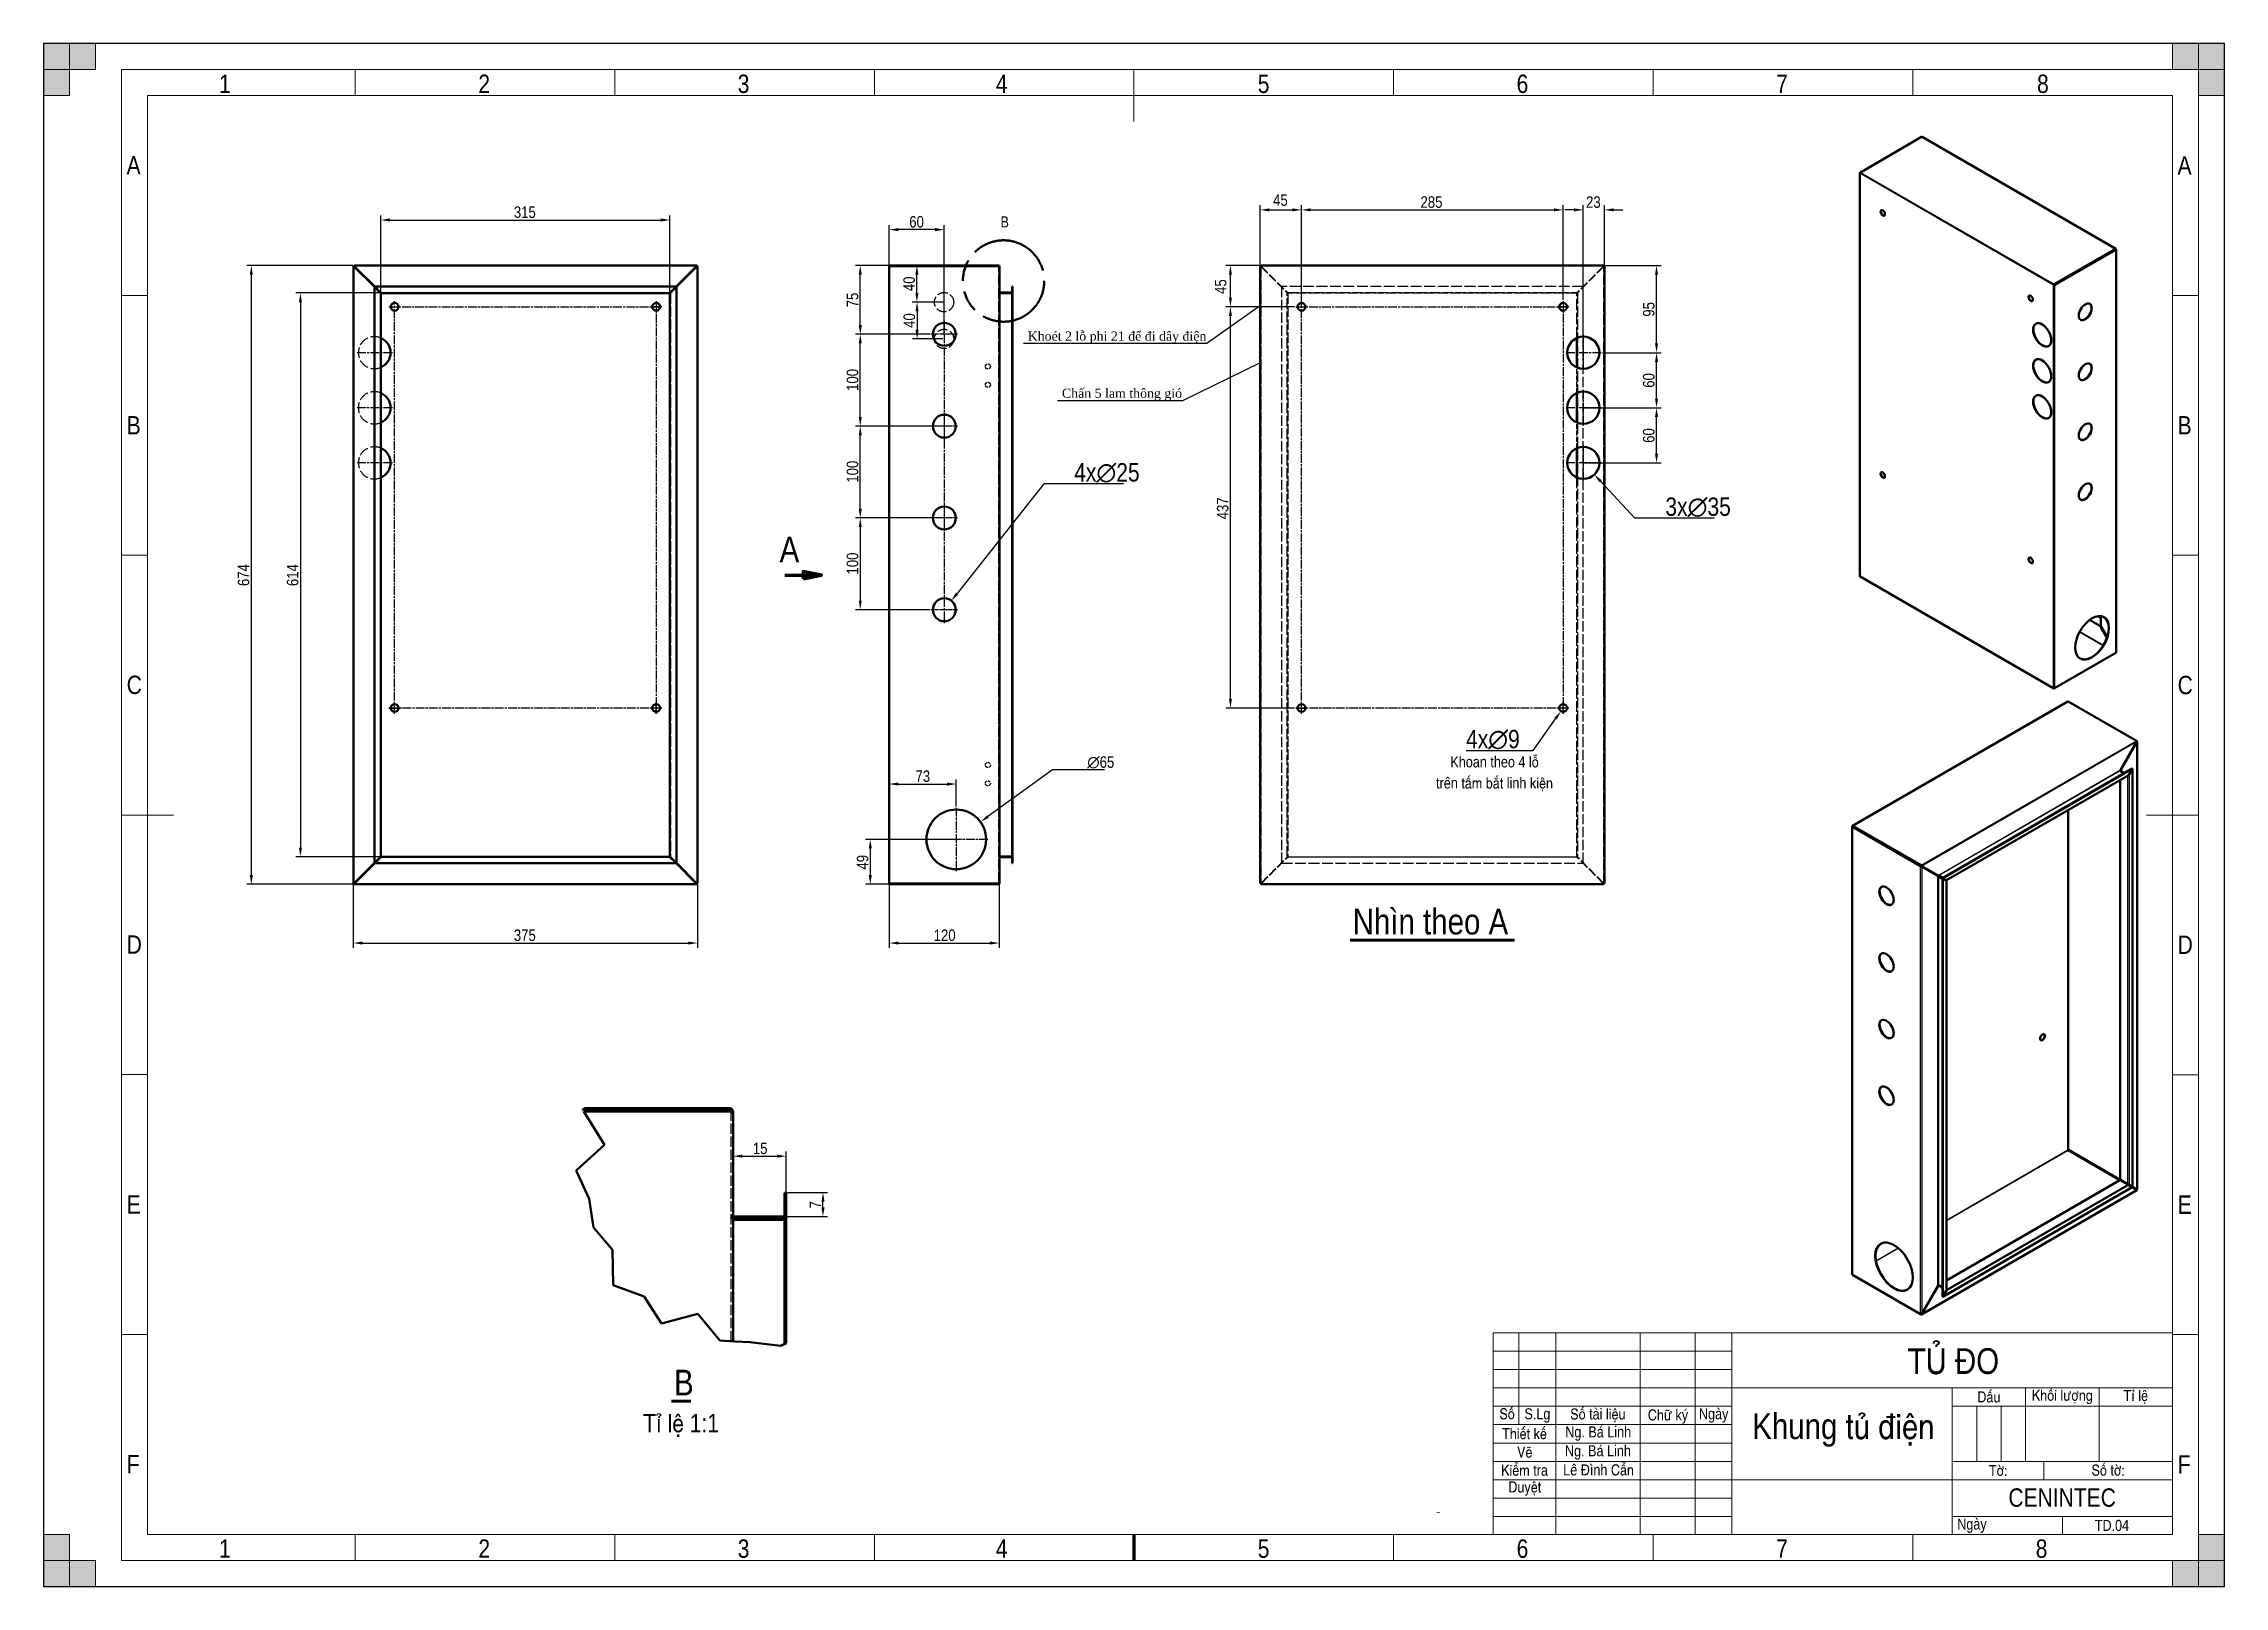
# Model space of a CAD drawing. Header units: millimetres. Extents: x 0 to 19094, y -1 to 2103.
# Drawn here: x 9217 to 11593, y 30 to 1711 of the extents above; entities that cross this region are included whole.
import ezdxf
from ezdxf import colors
from ezdxf.entities.mleader import LeaderData, LeaderLine
from ezdxf.math import Vec2, Vec3

# ---------------------------------------------------------------- set-up
doc = ezdxf.new("R2010")
doc.units = ezdxf.units.MM
doc.header["$LTSCALE"] = 2.5
for name, pattern in [('CHAIN', [0.7087, 0.4724, -0.0591, 0.1181, -0.0591]), ('DASHED', [0.2067, 0.1654, -0.0413]), ('DOUBLE_DASH_CHAIN', [1.2403, 0.6614, -0.0827, 0.1654, -0.0827, 0.1654, -0.0827])]:
    doc.linetypes.add(name, pattern=pattern)
for name, color, linetype, lineweight in [('Border (ANSI)', 7, 'Continuous', 70), ('Break Line (ANSI)', 7, 'Continuous', 50), ('Center Mark (ANSI)', 7, 'Continuous', 25), ('Centerline (ANSI)', 7, 'Continuous', 25), ('Co ban', 7, 'Continuous', 50), ('Detail Boundary (ANSI)', 7, 'DOUBLE_DASH_CHAIN', 50), ('Dimension (ANSI)', 7, 'Continuous', 25), ('Section Line (ANSI)', 7, 'DOUBLE_DASH_CHAIN', 70), ('Symbol (ANSI)', 7, 'Continuous', 25)]:
    doc.layers.add(name, color=color, linetype=linetype, lineweight=lineweight)
for name, color, linetype, lineweight, true_color in [('Khung ban ve', 5, 'Continuous', 15, 0x0000ff), ('Lien manh', 7, 'Continuous', 25, 0x020305), ('Manh', 7, 'DASHED', 25, 0x008000), ('Manh khung ten', 7, 'Continuous', 15, 0x994c4c), ('Net chu', 30, 'Continuous', 15, 0xff7f00), ('THIN', 5, 'Continuous', 15, 0x0000ff)]:
    doc.layers.add(name, color=color, linetype=linetype, lineweight=lineweight, true_color=true_color)
doc.styles.add('Do nham', font='')
doc.styles.add('Hinh cat 1', font='')
doc.styles.add('Linh_50', font='')
doc.styles.add('Note Text (ANSI)', font='')
doc.styles.get("Standard").update_dxf_attribs({"font": ''})
doc.styles.add('StandardAM_ANSI', font='')
doc.styles.add('Text Style68', font='')
doc.styles.add('Text Style71', font='')
doc.styles.get('Do nham').set_extended_font_data('VNI-Helve-Condense')
doc.styles.get('Hinh cat 1').set_extended_font_data('VNI-Helve-Condense')
doc.styles.get('Linh_50').set_extended_font_data('VNI-Helve-Condense')
doc.styles.get('Note Text (ANSI)').set_extended_font_data('VNI-Helve-Condense')
doc.styles.get('Standard').set_extended_font_data('VNI-Helve-Condense')
doc.styles.get('StandardAM_ANSI').set_extended_font_data('VNI-Helve-Condense')
doc.styles.get('Text Style68').set_extended_font_data('VNI-Helve-Condense')
doc.styles.get('Text Style71').set_extended_font_data('VNI-Helve-Condense')
doc.dimstyles.new('Default - mm (ANSI)', dxfattribs={"dimscale": 2.5, "dimtxt": 5, "dimasz": 4, "dimexe": 2, "dimexo": 0.5, "dimgap": 0.8, "dimtad": 1, "dimtoh": 1, "dimdec": 0, "dimrnd": 1e-08, "dimzin": 4, "dimdsep": 46, "dimtxsty": 'StandardAM_ANSI', "dimcen": 0.09, "dimdle": 10, "dimclrd": 256, "dimclre": 256, "dimclrt": 256, "dimadec": 1, "dimazin": 1, "dimtfac": 0.61, "dimtofl": 0, "dimtmove": 0, "dimatfit": 3, "dimldrblk": 'DOT', "dimfxl": 1, "dimtolj": 1, "dimtzin": 4, "dimlwd": -1, "dimlwe": -1, "dimarcsym": 0})

msp = doc.modelspace()

# ---------------------------------------------------------------- texts
at = {"layer": 'Symbol (ANSI)', "insert": (10797.579, 915.359), "char_height": 12, "width": 143.16504, "attachment_point": 5, "line_spacing_factor": 1.148431, "style": 'Note Text (ANSI)'}
msp.add_mtext('{\\fVNI-Helve-Condense|b0|i0;Khoan theo 4 loã \\P\\fVNI-Helve-Condense|b0|i0;treân taám baét linh kieän}', dxfattribs=at)
at = {"layer": 'Symbol (ANSI)', "attachment_point": 7}
for s, insert, char_height, style in [('Nhìn theo A', (10643.043, 739.974), 28, 'Text Style71'), ('B', (9903.6, 238.306), 28, 'Text Style71'), ('Tæ leä 1:1', (9869.939, 193.252), 20, 'Do nham')]:
    msp.add_mtext(s, dxfattribs=dict(at, insert=insert, char_height=char_height, style=style))
at = {"layer": 'Symbol (ANSI)', "attachment_point": 5, "style": 'Note Text (ANSI)'}
for s, insert, char_height, width in [('{\\fVNI-Helve-Condense|b0|i0;\\H28.0000;TUÛ ÑO}', (11297.508, 275.409), 28, 480.23639), ('{\\fVNI-Helve-Condense|b0|i0;\\H28.0000;Khung tuû ñieän}', (11177.668, 200.572), 28, 249.72453), ('{\\fVNI-Helve-Condense|b0|i0;TD.04}', (11470.244, 96.735), 12, 160.53178)]:
    msp.add_mtext(s, dxfattribs=dict(at, insert=insert, char_height=char_height, width=width))

# ---------------------------------------------------------------- blocks, each defined once
blk = doc.blocks.new('Borders A2_Thuong')
at = {"layer": 'THIN'}
for points in [[(0.01, 420.04), (14.15, 420.04), (14.15, 412.96), (0.01, 412.96)], [(7.08, 420.04), (7.08, 405.89), (0.01, 405.89), (0.01, 420.04)], [(594.01, 412.96), (594.01, 420.04), (579.87, 420.04), (579.87, 412.96)], [(594.01, 420.04), (586.94, 420.04), (586.94, 405.89), (594.01, 405.89)], [(0.01, -0.01), (7.08, -0.01), (7.08, 14.14), (0.01, 14.14)], [(586.94, -0.01), (586.94, 14.14), (594.01, 14.14), (594.01, -0.01)], [(0.01, 7.06), (0.01, -0.01), (14.15, -0.01), (14.15, 7.06)], [(594.01, -0.01), (579.87, -0.01), (579.87, 7.06), (594.01, 7.06)]]:
    blk.add_hatch(color=256, dxfattribs=at).paths.add_polyline_path(points)
at = {"layer": 'Border (ANSI)'}
for p, q in [((379.87, 20.06), (379.87, 20.02)), ((297.01, 14.14), (297.01, 7.06))]:
    blk.add_line(p, q, dxfattribs=at)
at = {"layer": 'Khung ban ve'}
for p, q in [((297.01, 412.96), (297.01, 398.82)), ((28.3, 405.89), (579.87, 405.89)), ((28.3, 14.14), (28.3, 405.89)), ((579.87, 405.89), (579.87, 14.14)), ((21.23, 210.01), (35.37, 210.01)), ((572.8, 210.01), (586.94, 210.01)), ((394.87, 69.02), (579.89, 69.02)), ((394.87, 14.02), (394.87, 69.02)), ((401.87, 44.02), (401.87, 69.02)), ((411.87, 14.02), (411.87, 69.02)), ((434.87, 14.02), (434.87, 69.02)), ((449.87, 14.02), (449.87, 69.02)), ((459.87, 14.02), (459.87, 69.02)), ((579.87, 64.02), (579.89, 64.02)), ((394.87, 54.02), (579.89, 54.02)), ((519.87, 14.02), (519.87, 54.02)), ((539.87, 34.02), (539.87, 54.02)), ((559.87, 34.02), (559.87, 54.02)), ((579.87, 59.02), (579.89, 59.02)), ((394.87, 49.02), (459.87, 49.02)), ((519.87, 49.02), (579.89, 49.02)), ((394.87, 44.02), (459.87, 44.02)), ((579.87, 44.02), (579.89, 44.02)), ((579.87, 39.02), (579.89, 39.02)), ((519.87, 34.02), (579.89, 34.02)), ((544.87, 29.02), (544.87, 34.02)), ((579.87, 29.02), (459.87, 29.02)), ((579.87, 24.02), (579.89, 24.02)), ((579.87, 14.14), (28.3, 14.14))]:
    blk.add_line(p, q, dxfattribs=at)
at = {"layer": 'Manh khung ten', "lineweight": 25}
for p, q in [((594.01, 420.04), (0.01, 420.04)), ((0.01, 420.04), (0.01, -0.01)), ((594.01, -0.01), (594.01, 420.04)), ((0.01, -0.01), (594.01, -0.01))]:
    blk.add_line(p, q, dxfattribs=at)
at = {"layer": 'Manh khung ten'}
for p, q in [((0.01, 420.04), (594.01, 420.04)), ((0.01, -0.01), (0.01, 420.04)), ((594.01, 420.04), (594.01, -0.01)), ((21.23, 412.96), (586.94, 412.96)), ((21.23, 7.06), (21.23, 412.96)), ((84.87, 412.96), (84.87, 405.89)), ((155.58, 412.96), (155.58, 405.89)), ((367.73, 412.96), (367.73, 405.89)), ((438.44, 412.96), (438.44, 405.89)), ((509.15, 412.96), (509.15, 405.89)), ((586.94, 412.96), (586.94, 7.06)), ((28.25, 351.5), (21.2, 351.5)), ((586.89, 351.5), (579.84, 351.5)), ((28.27, 280.73), (21.23, 280.73)), ((586.92, 280.73), (579.87, 280.73)), ((28.27, 139.35), (21.23, 139.35)), ((586.92, 139.3), (579.87, 139.3)), ((28.3, 68.59), (21.25, 68.59)), ((586.94, 68.53), (579.89, 68.53)), ((394.87, 64.02), (459.87, 64.02)), ((394.87, 59.02), (459.87, 59.02)), ((526.54, 34.02), (526.54, 49.02)), ((533.2, 34.02), (533.2, 49.02)), ((394.87, 39.02), (459.87, 39.02)), ((394.87, 34.02), (459.87, 34.02)), ((394.87, 29.02), (459.87, 29.02)), ((394.87, 24.02), (459.87, 24.02)), ((394.87, 19.02), (459.87, 19.02)), ((519.87, 19.02), (579.89, 19.02)), ((549.88, 19.02), (549.88, 14.14)), ((84.87, 14.14), (84.87, 7.06)), ((155.58, 14.14), (155.58, 7.06)), ((226.3, 14.14), (226.3, 7.06)), ((367.73, 14.14), (367.73, 7.06)), ((438.44, 14.14), (438.44, 7.06)), ((509.15, 14.14), (509.15, 7.06)), ((586.94, 7.06), (21.23, 7.06)), ((594.01, -0.01), (0.01, -0.01))]:
    blk.add_line(p, q, dxfattribs=at)
at = {"layer": 'Net chu'}
blk.add_line((226.3, 412.96), (226.3, 405.89), dxfattribs=at)
at = {"layer": 'THIN'}
for p, q in [((0.01, 412.96), (0.01, 420.04)), ((0.01, 420.04), (14.15, 420.04)), ((0.01, 420.04), (7.08, 420.04)), ((0.01, 405.89), (0.01, 420.04)), ((7.08, 420.04), (7.08, 405.89)), ((14.15, 420.04), (14.15, 412.96)), ((594.01, 420.04), (579.87, 420.04)), ((579.87, 420.04), (579.87, 412.96)), ((594.01, 420.04), (586.94, 420.04)), ((586.94, 420.04), (586.94, 405.89)), ((594.01, 412.96), (594.01, 420.04)), ((594.01, 405.89), (594.01, 420.04)), ((14.15, 412.96), (0.01, 412.96)), ((579.87, 412.96), (594.01, 412.96)), ((7.08, 405.89), (0.01, 405.89)), ((586.94, 405.89), (594.01, 405.89)), ((7.08, 14.14), (0.01, 14.14)), ((0.01, 14.14), (0.01, -0.01)), ((7.08, -0.01), (7.08, 14.14)), ((586.94, -0.01), (586.94, 14.14)), ((586.94, 14.14), (594.01, 14.14)), ((594.01, 14.14), (594.01, -0.01)), ((0.01, 7.06), (0.01, -0.01)), ((14.15, 7.06), (0.01, 7.06)), ((14.15, -0.01), (14.15, 7.06)), ((579.87, -0.01), (579.87, 7.06)), ((579.87, 7.06), (594.01, 7.06)), ((594.01, 7.06), (594.01, -0.01)), ((0.01, -0.01), (14.15, -0.01)), ((0.01, -0.01), (7.08, -0.01)), ((594.01, -0.01), (579.87, -0.01)), ((594.01, -0.01), (586.94, -0.01))]:
    blk.add_line(p, q, dxfattribs=at)
at = {"layer": 'Border (ANSI)', "style": 'Note Text (ANSI)'}
for s, insert, char_height, width, attachment_point in [('Daáu', (529.87, 51.55), 3, 19.9371, 5), ('Khoái löôïng', (549.86, 51.58), 3, 19.9371, 5), ('Tæ leä', (569.89, 51.58), 3, 19.9948, 5), ('Soá', (398.63, 46.96), 3, 7.075, 5), ('S.Lg', (406.89, 46.52), 3, 10.0576, 5), ('Soá taøi lieäu', (423.36, 46.56), 3, 22.8599, 5), ('Chöõ kyù', (442.46, 46.22), 3, 15.0245, 5), ('Ngaøy', (454.9, 46.52), 3, 10.0163, 5), ('Thieát keá', (403.38, 41.55), 3, 16.9679, 5), ('Ng. Baù Linh', (423.45, 41.6), 3, 22.8602, 5), ('Veõ', (403.45, 36.54), 3, 17.0139, 5), ('Ng. Baù Linh', (423.38, 36.45), 3, 22.8602, 5), ('Kieåm tra', (403.38, 31.59), 3, 16.9779, 5), ('Leâ Ñình Caån', (423.56, 31.67), 3, 22.8602, 5), ('Tôø:', (532.42, 31.54), 3, 24.9188, 5), ('Soá tôø:', (562.36, 31.61), 3, 34.8305, 5), ('Duyeät', (403.45, 26.61), 3, 16.9779, 5), ('\\fVNI-Helve-Condense|b0|i0;\\H5.0000;CENINTEC', (549.82, 24.14), 5, 59.8872, 5), ('Ngaøy', (521.24, 16.5), 3, 30.0083, 4)]:
    blk.add_mtext(s, dxfattribs=dict(at, insert=insert, char_height=char_height, width=width, attachment_point=attachment_point))
at = {"layer": 'Net chu', "style": 'Linh_50'}
for s, p in [('1', (47.82, 406.6)), ('2', (118.43, 406.6)), ('3', (189.07, 406.6)), ('4', (259.37, 406.6)), ('5', (330.72, 406.6)), ('6', (401.23, 406.6)), ('7', (471.92, 406.6)), ('8', (542.99, 406.6)), ('A', (22.62, 384.44)), ('A', (581.26, 384.38)), ('B', (22.64, 313.62)), ('B', (581.28, 313.62)), ('C', (22.64, 242.96)), ('C', (581.28, 242.9)), ('D', (22.64, 172.24)), ('D', (581.28, 172.19)), ('E', (22.66, 101.47)), ('E', (581.31, 101.42)), ('F', (22.66, 30.76)), ('F', (581.31, 30.71)), ('1', (47.82, 7.77)), ('2', (118.43, 7.77)), ('3', (189.07, 7.77)), ('4', (259.37, 7.77)), ('5', (330.72, 7.77)), ('6', (401.23, 7.77)), ('7', (471.92, 7.77)), ('8', (542.63, 7.77))]:
    blk.add_text(s, height=5, dxfattribs=at).set_placement(p)
blk = doc.blocks.new('*D57')
at = {"layer": 'Defpoints', "color": 0, "transparency": 16777216}
for p in [(9554.2, 795.8), (9929.2, 795.8), (9929.2, 731)]:
    blk.add_point(p, dxfattribs=at)
at = {"layer": 'Dimension (ANSI)', "transparency": 16777216}
for p, q in [((9554.2, 794.6), (9554.2, 726)), ((9929.2, 794.6), (9929.2, 726)), ((9564.2, 731), (9919.2, 731))]:
    blk.add_line(p, q, dxfattribs=at)
for points in [[(9564.2, 732.7), (9564.2, 729.4), (9554.2, 731)], [(9919.2, 732.7), (9919.2, 729.4), (9929.2, 731)]]:
    blk.add_solid(points, dxfattribs=at)
at = {"layer": 'Dimension (ANSI)', "color": 150, "true_color": 0x0080ff, "transparency": 16777216, "insert": (9729.1, 745.8), "char_height": 12.5, "attachment_point": 1, "style": 'StandardAM_ANSI'}
blk.add_mtext('\\A1;375', dxfattribs=at)
blk = doc.blocks.new('_Dot')
at = {"color": 0, "linetype": 'ByBlock', "lineweight": -2}
blk.add_line((-0.5, 0), (-1, 0), dxfattribs=at)
at = {"color": 0, "linetype": 'ByBlock', "const_width": 0.5}
blk.add_lwpolyline([(-0.25, 0, 1), (0.25, 0, 1)], format="xyb", close=True, dxfattribs=at)
blk = doc.blocks.new('*D58')
at = {"layer": 'Defpoints', "color": 0, "transparency": 16777216}
for p in [(9443.1, 1469), (9555.1, 1469), (9555.1, 795)]:
    blk.add_point(p, dxfattribs=at)
at = {"layer": 'Dimension (ANSI)', "transparency": 16777216}
for p, q in [((9553.8, 1469), (9438.1, 1469)), ((9443.1, 805), (9443.1, 1459)), ((9553.8, 795), (9438.1, 795))]:
    blk.add_line(p, q, dxfattribs=at)
for points in [[(9441.4, 1459), (9444.7, 1459), (9443.1, 1469)], [(9441.4, 805), (9444.7, 805), (9443.1, 795)]]:
    blk.add_solid(points, dxfattribs=at)
at = {"layer": 'Dimension (ANSI)', "color": 150, "true_color": 0x0080ff, "transparency": 16777216, "insert": (9428.3, 1119.8), "char_height": 12.5, "attachment_point": 1, "rotation": 90, "style": 'StandardAM_ANSI'}
blk.add_mtext('\\A1;674', dxfattribs=at)
blk = doc.blocks.new('*D59')
at = {"layer": 'Defpoints', "color": 0, "transparency": 16777216}
for p in [(9584.6, 1439), (9496.6, 825), (9584.6, 825)]:
    blk.add_point(p, dxfattribs=at)
at = {"layer": 'Dimension (ANSI)', "transparency": 16777216}
for p, q in [((9583.3, 1439), (9491.6, 1439)), ((9496.6, 1429), (9496.6, 835)), ((9583.3, 825), (9491.6, 825))]:
    blk.add_line(p, q, dxfattribs=at)
for points in [[(9494.9, 1429), (9498.2, 1429), (9496.6, 1439)], [(9494.9, 835), (9498.2, 835), (9496.6, 825)]]:
    blk.add_solid(points, dxfattribs=at)
at = {"layer": 'Dimension (ANSI)', "color": 150, "true_color": 0x0080ff, "transparency": 16777216, "insert": (9481.8, 1119.8), "char_height": 12.5, "attachment_point": 1, "rotation": 90, "style": 'StandardAM_ANSI'}
blk.add_mtext('\\A1;614', dxfattribs=at)
blk = doc.blocks.new('*D60')
at = {"layer": 'Defpoints', "color": 0, "transparency": 16777216}
for p in [(9899.2, 1518.5), (9584.2, 1438.6), (9899.2, 1438.6)]:
    blk.add_point(p, dxfattribs=at)
at = {"layer": 'Dimension (ANSI)', "transparency": 16777216}
for p, q in [((9584.2, 1439.9), (9584.2, 1523.5)), ((9899.2, 1439.9), (9899.2, 1523.5)), ((9594.2, 1518.5), (9889.2, 1518.5))]:
    blk.add_line(p, q, dxfattribs=at)
for points in [[(9594.2, 1520.2), (9594.2, 1516.8), (9584.2, 1518.5)], [(9889.2, 1520.2), (9889.2, 1516.8), (9899.2, 1518.5)]]:
    blk.add_solid(points, dxfattribs=at)
at = {"layer": 'Dimension (ANSI)', "color": 150, "true_color": 0x0080ff, "transparency": 16777216, "insert": (9729.1, 1533.3), "char_height": 12.5, "attachment_point": 1, "style": 'StandardAM_ANSI'}
blk.add_mtext('\\A1;315', dxfattribs=at)
blk = doc.blocks.new('2dTransSection6')
at = {"layer": 'Section Line (ANSI)', "linetype": 'Continuous'}
for p, q in [((201.88, 275.32), (206.88, 275.32)), ((211.88, 275.32), (206.88, 276.32)), ((206.88, 276.32), (206.88, 274.32)), ((206.88, 275.32), (211.88, 275.32)), ((206.88, 274.32), (211.88, 275.32))]:
    blk.add_line(p, q, dxfattribs=at)
at = {"layer": 'Section Line (ANSI)', "linetype": 'Continuous', "flags": 128}
blk.add_lwpolyline([(206.88, 274.32), (211.88, 275.32), (206.88, 276.32), (206.88, 274.32)], dxfattribs=at)
at = {"layer": 'Section Line (ANSI)'}
blk.add_solid([(206.88, 274.32), (211.88, 275.32), (206.88, 276.32), (206.88, 274.32)], dxfattribs=at)
at = {"layer": 'Section Line (ANSI)', "insert": (200.48, 278.82), "char_height": 7, "attachment_point": 7, "style": 'Text Style68'}
blk.add_mtext('A', dxfattribs=at)
blk = doc.blocks.new('*D61')
at = {"layer": 'Defpoints', "color": 0, "transparency": 16777216}
for p in [(10138, 796), (10258, 796.3), (10258, 731)]:
    blk.add_point(p, dxfattribs=at)
at = {"layer": 'Dimension (ANSI)', "transparency": 16777216}
for p, q in [((10138, 794.7), (10138, 726)), ((10258, 795.1), (10258, 726)), ((10148, 731), (10248, 731))]:
    blk.add_line(p, q, dxfattribs=at)
for points in [[(10148, 732.7), (10148, 729.4), (10138, 731)], [(10248, 732.7), (10248, 729.4), (10258, 731)]]:
    blk.add_solid(points, dxfattribs=at)
at = {"layer": 'Dimension (ANSI)', "color": 150, "true_color": 0x0080ff, "transparency": 16777216, "insert": (10186.5, 745.8), "char_height": 12.5, "attachment_point": 1, "style": 'StandardAM_ANSI'}
blk.add_mtext('\\A1;120', dxfattribs=at)
blk = doc.blocks.new('2dDetail4')
at = {"layer": 'Detail Boundary (ANSI)', "ltscale": 14.03619}
blk.add_circle((261.48, 355.41), 11.08, dxfattribs=at)
at = {"layer": 'Detail Boundary (ANSI)', "insert": (260.64, 369.99), "char_height": 3, "attachment_point": 7, "style": 'Hinh cat 1'}
blk.add_mtext('B', dxfattribs=at)
blk = doc.blocks.new('*D62')
at = {"layer": 'Defpoints', "color": 0, "transparency": 16777216}
for p in [(9967.9, 498.9), (10025.9, 498.9), (10025.9, 457.7)]:
    blk.add_point(p, dxfattribs=at)
at = {"layer": 'Dimension (ANSI)', "transparency": 16777216}
for p, q in [((10025.9, 459), (10025.9, 503.9)), ((9977.9, 498.9), (10015.9, 498.9))]:
    blk.add_line(p, q, dxfattribs=at)
for points in [[(9977.9, 500.6), (9977.9, 497.3), (9967.9, 498.9)], [(10015.9, 500.6), (10015.9, 497.3), (10025.9, 498.9)]]:
    blk.add_solid(points, dxfattribs=at)
at = {"layer": 'Dimension (ANSI)', "color": 150, "true_color": 0x0080ff, "transparency": 16777216, "insert": (9989.5, 513.7), "char_height": 12.5, "attachment_point": 1, "style": 'StandardAM_ANSI'}
blk.add_mtext('\\A1;15', dxfattribs=at)
blk = doc.blocks.new('*D63')
at = {"layer": 'Defpoints', "color": 0, "transparency": 16777216}
for p in [(10025.9, 459.2), (10065.9, 459.2), (10021.9, 433.2)]:
    blk.add_point(p, dxfattribs=at)
at = {"layer": 'Dimension (ANSI)', "transparency": 16777216}
for p, q in [((10027.2, 459.2), (10070.9, 459.2)), ((10023.2, 433.2), (10070.9, 433.2)), ((10065.9, 443.2), (10065.9, 449.2))]:
    blk.add_line(p, q, dxfattribs=at)
for points in [[(10064.2, 449.2), (10067.6, 449.2), (10065.9, 459.2)], [(10064.2, 443.2), (10067.6, 443.2), (10065.9, 433.2)]]:
    blk.add_solid(points, dxfattribs=at)
at = {"layer": 'Dimension (ANSI)', "color": 150, "true_color": 0x0080ff, "transparency": 16777216, "insert": (10051.4, 442), "char_height": 12.5, "attachment_point": 1, "rotation": 90, "style": 'StandardAM_ANSI'}
blk.add_mtext('\\A1;7', dxfattribs=at)
blk = doc.blocks.new('*D64')
at = {"layer": 'Defpoints', "color": 0, "transparency": 16777216}
for p in [(10138, 1508), (10138, 1468), (10198, 1394)]:
    blk.add_point(p, dxfattribs=at)
at = {"layer": 'Dimension (ANSI)', "transparency": 16777216}
for p, q in [((10138, 1469.2), (10138, 1513)), ((10188, 1508), (10148, 1508)), ((10198, 1395.2), (10198, 1513))]:
    blk.add_line(p, q, dxfattribs=at)
for points in [[(10148, 1509.7), (10148, 1506.3), (10138, 1508)], [(10188, 1509.7), (10188, 1506.3), (10198, 1508)]]:
    blk.add_solid(points, dxfattribs=at)
at = {"layer": 'Dimension (ANSI)', "color": 150, "true_color": 0x0080ff, "transparency": 16777216, "insert": (10159.9, 1522.8), "char_height": 12.5, "attachment_point": 1, "style": 'StandardAM_ANSI'}
blk.add_mtext('\\A1;60', dxfattribs=at)
blk = doc.blocks.new('*D65')
at = {"layer": 'Defpoints', "color": 0, "transparency": 16777216}
for p in [(10106.5, 1469), (10139, 1469), (10183.5, 1394)]:
    blk.add_point(p, dxfattribs=at)
at = {"layer": 'Dimension (ANSI)', "transparency": 16777216}
for p, q in [((10137.8, 1469), (10101.5, 1469)), ((10106.5, 1404), (10106.5, 1459)), ((10182.3, 1394), (10101.5, 1394))]:
    blk.add_line(p, q, dxfattribs=at)
for points in [[(10104.9, 1459), (10108.2, 1459), (10106.5, 1469)], [(10104.9, 1404), (10108.2, 1404), (10106.5, 1394)]]:
    blk.add_solid(points, dxfattribs=at)
at = {"layer": 'Dimension (ANSI)', "color": 150, "true_color": 0x0080ff, "transparency": 16777216, "insert": (10091.8, 1423.4), "char_height": 12.5, "attachment_point": 1, "rotation": 90, "style": 'StandardAM_ANSI'}
blk.add_mtext('\\A1;75', dxfattribs=at)
blk = doc.blocks.new('*D66')
at = {"layer": 'Defpoints', "color": 0, "transparency": 16777216}
for p in [(10106.5, 1394), (10183.5, 1394), (10198, 1294)]:
    blk.add_point(p, dxfattribs=at)
at = {"layer": 'Dimension (ANSI)', "transparency": 16777216}
for p, q in [((10182.3, 1394), (10101.5, 1394)), ((10106.5, 1304), (10106.5, 1384)), ((10196.8, 1294), (10101.5, 1294))]:
    blk.add_line(p, q, dxfattribs=at)
for points in [[(10104.9, 1384), (10108.2, 1384), (10106.5, 1394)], [(10104.9, 1304), (10108.2, 1304), (10106.5, 1294)]]:
    blk.add_solid(points, dxfattribs=at)
at = {"layer": 'Dimension (ANSI)', "color": 150, "true_color": 0x0080ff, "transparency": 16777216, "insert": (10091.8, 1332.4), "char_height": 12.5, "attachment_point": 1, "rotation": 90, "style": 'StandardAM_ANSI'}
blk.add_mtext('\\A1;100', dxfattribs=at)
blk = doc.blocks.new('*D67')
at = {"layer": 'Defpoints', "color": 0, "transparency": 16777216}
for p in [(10106.5, 1294), (10198, 1294), (10198, 1194)]:
    blk.add_point(p, dxfattribs=at)
at = {"layer": 'Dimension (ANSI)', "transparency": 16777216}
for p, q in [((10196.8, 1294), (10101.5, 1294)), ((10106.5, 1204), (10106.5, 1284)), ((10196.8, 1194), (10101.5, 1194))]:
    blk.add_line(p, q, dxfattribs=at)
for points in [[(10104.9, 1284), (10108.2, 1284), (10106.5, 1294)], [(10104.9, 1204), (10108.2, 1204), (10106.5, 1194)]]:
    blk.add_solid(points, dxfattribs=at)
at = {"layer": 'Dimension (ANSI)', "color": 150, "true_color": 0x0080ff, "transparency": 16777216, "insert": (10091.8, 1232.4), "char_height": 12.5, "attachment_point": 1, "rotation": 90, "style": 'StandardAM_ANSI'}
blk.add_mtext('\\A1;100', dxfattribs=at)
blk = doc.blocks.new('*D68')
at = {"layer": 'Defpoints', "color": 0, "transparency": 16777216}
for p in [(10198, 1194), (10106.5, 1094), (10183.5, 1094)]:
    blk.add_point(p, dxfattribs=at)
at = {"layer": 'Dimension (ANSI)', "transparency": 16777216}
for p, q in [((10196.8, 1194), (10101.5, 1194)), ((10106.5, 1184), (10106.5, 1104)), ((10182.3, 1094), (10101.5, 1094))]:
    blk.add_line(p, q, dxfattribs=at)
for points in [[(10104.9, 1184), (10108.2, 1184), (10106.5, 1194)], [(10104.9, 1104), (10108.2, 1104), (10106.5, 1094)]]:
    blk.add_solid(points, dxfattribs=at)
at = {"layer": 'Dimension (ANSI)', "color": 150, "true_color": 0x0080ff, "transparency": 16777216, "insert": (10091.8, 1132.4), "char_height": 12.5, "attachment_point": 1, "rotation": 90, "style": 'StandardAM_ANSI'}
blk.add_mtext('\\A1;100', dxfattribs=at)
blk = doc.blocks.new('*D69')
at = {"layer": 'Defpoints', "color": 0, "transparency": 16777216}
for p in [(10211.1, 843.9), (10117.4, 795), (10139, 795)]:
    blk.add_point(p, dxfattribs=at)
at = {"layer": 'Dimension (ANSI)', "transparency": 16777216}
for p, q in [((10209.9, 843.9), (10112.4, 843.9)), ((10117.4, 833.9), (10117.4, 805)), ((10137.8, 795), (10112.4, 795))]:
    blk.add_line(p, q, dxfattribs=at)
for points in [[(10115.8, 833.9), (10119.1, 833.9), (10117.4, 843.9)], [(10115.8, 805), (10119.1, 805), (10117.4, 795)]]:
    blk.add_solid(points, dxfattribs=at)
at = {"layer": 'Dimension (ANSI)', "color": 150, "true_color": 0x0080ff, "transparency": 16777216, "insert": (10102.7, 811.1), "char_height": 12.5, "attachment_point": 1, "rotation": 90, "style": 'StandardAM_ANSI'}
blk.add_mtext('\\A1;49', dxfattribs=at)
blk = doc.blocks.new('*D70')
at = {"layer": 'Defpoints', "color": 0, "transparency": 16777216}
for p in [(10138, 904.2), (10211.1, 904.2), (10211.1, 878.4)]:
    blk.add_point(p, dxfattribs=at)
at = {"layer": 'Dimension (ANSI)', "transparency": 16777216}
for p, q in [((10148, 904.2), (10201.1, 904.2)), ((10211.1, 879.7), (10211.1, 909.2))]:
    blk.add_line(p, q, dxfattribs=at)
for points in [[(10148, 905.9), (10148, 902.5), (10138, 904.2)], [(10201.1, 905.9), (10201.1, 902.5), (10211.1, 904.2)]]:
    blk.add_solid(points, dxfattribs=at)
at = {"layer": 'Dimension (ANSI)', "color": 150, "true_color": 0x0080ff, "transparency": 16777216, "insert": (10166.7, 919), "char_height": 12.5, "attachment_point": 1, "style": 'StandardAM_ANSI'}
blk.add_mtext('\\A1;73', dxfattribs=at)
blk = doc.blocks.new('*D71')
at = {"layer": 'Defpoints', "color": 0, "transparency": 16777216}
for p in [(10509.8, 1424), (10581.1, 1424), (10581.1, 987)]:
    blk.add_point(p, dxfattribs=at)
at = {"layer": 'Dimension (ANSI)', "transparency": 16777216}
for p, q in [((10579.8, 1424), (10504.8, 1424)), ((10509.8, 997), (10509.8, 1414)), ((10579.8, 987), (10504.8, 987))]:
    blk.add_line(p, q, dxfattribs=at)
for points in [[(10508.2, 1414), (10511.5, 1414), (10509.8, 1424)], [(10508.2, 997), (10511.5, 997), (10509.8, 987)]]:
    blk.add_solid(points, dxfattribs=at)
at = {"layer": 'Dimension (ANSI)', "color": 150, "true_color": 0x0080ff, "transparency": 16777216, "insert": (10495.1, 1192.5), "char_height": 12.5, "attachment_point": 1, "rotation": 90, "style": 'StandardAM_ANSI'}
blk.add_mtext('\\A1;437', dxfattribs=at)
blk = doc.blocks.new('*D72')
at = {"layer": 'Defpoints', "color": 0, "transparency": 16777216}
for p in [(10872.3, 1529.5), (10587.3, 1430.2), (10872.3, 1430.2)]:
    blk.add_point(p, dxfattribs=at)
at = {"layer": 'Dimension (ANSI)', "transparency": 16777216}
for p, q in [((10587.3, 1431.5), (10587.3, 1534.5)), ((10597.3, 1529.5), (10862.3, 1529.5)), ((10872.3, 1431.5), (10872.3, 1534.5))]:
    blk.add_line(p, q, dxfattribs=at)
for points in [[(10597.3, 1531.2), (10597.3, 1527.9), (10587.3, 1529.5)], [(10862.3, 1531.2), (10862.3, 1527.9), (10872.3, 1529.5)]]:
    blk.add_solid(points, dxfattribs=at)
at = {"layer": 'Dimension (ANSI)', "color": 150, "true_color": 0x0080ff, "transparency": 16777216, "insert": (10716.9, 1544.3), "char_height": 12.5, "attachment_point": 1, "style": 'StandardAM_ANSI'}
blk.add_mtext('\\A1;285', dxfattribs=at)
blk = doc.blocks.new('*D73')
at = {"layer": 'Defpoints', "color": 0, "transparency": 16777216}
for p in [(10205.8, 1103.8), (10190.3, 1084.2)]:
    blk.add_point(p, dxfattribs=at)
at = {"layer": 'Dimension (ANSI)', "transparency": 16777216}
for p, q in [((10306.6, 1231.3), (10212, 1111.6)), ((10393.2, 1231.3), (10306.6, 1231.3)), ((10197.8, 1094), (10198.3, 1094)), ((10198, 1093.8), (10198, 1094.2))]:
    blk.add_line(p, q, dxfattribs=at)
blk.add_solid([(10210.7, 1112.7), (10213.3, 1110.6), (10205.8, 1103.8)], dxfattribs=at)
at = {"layer": 'Dimension (ANSI)', "color": 150, "true_color": 0x0080ff, "transparency": 16777216, "insert": (10339.6, 1253.7), "char_height": 12.5, "attachment_point": 1, "style": 'StandardAM_ANSI'}
blk.add_mtext('\\A1;\\fVNI-Helve-Condense|b0|i0;\\H20.0000;4x∅25', dxfattribs=at)
blk = doc.blocks.new('*D74')
at = {"layer": 'Defpoints', "color": 0, "transparency": 16777216}
for p in [(10237.5, 862.9), (10184.8, 824.9)]:
    blk.add_point(p, dxfattribs=at)
at = {"layer": 'Dimension (ANSI)', "transparency": 16777216}
for p, q in [((10316.1, 919.6), (10245.6, 868.8)), ((10372.6, 919.6), (10316.1, 919.6)), ((10210.9, 843.9), (10211.4, 843.9)), ((10211.1, 843.7), (10211.1, 844.2))]:
    blk.add_line(p, q, dxfattribs=at)
blk.add_solid([(10244.6, 870.1), (10246.6, 867.4), (10237.5, 862.9)], dxfattribs=at)
at = {"layer": 'Dimension (ANSI)', "color": 150, "true_color": 0x0080ff, "transparency": 16777216, "insert": (10353.8, 934.4), "char_height": 12.5, "attachment_point": 1, "style": 'StandardAM_ANSI'}
blk.add_mtext('\\A1;∅65', dxfattribs=at)
blk = doc.blocks.new('*D75')
at = {"layer": 'Defpoints', "color": 0, "transparency": 16777216}
for p in [(10916.3, 1469), (10974.1, 1469), (10913.8, 1374)]:
    blk.add_point(p, dxfattribs=at)
at = {"layer": 'Dimension (ANSI)', "transparency": 16777216}
for p, q in [((10917.6, 1469), (10979.1, 1469)), ((10974.1, 1384), (10974.1, 1459)), ((10915.1, 1374), (10979.1, 1374))]:
    blk.add_line(p, q, dxfattribs=at)
for points in [[(10972.4, 1459), (10975.7, 1459), (10974.1, 1469)], [(10972.4, 1384), (10975.7, 1384), (10974.1, 1374)]]:
    blk.add_solid(points, dxfattribs=at)
at = {"layer": 'Dimension (ANSI)', "color": 150, "true_color": 0x0080ff, "transparency": 16777216, "insert": (10959.3, 1413.2), "char_height": 12.5, "attachment_point": 1, "rotation": 90, "style": 'StandardAM_ANSI'}
blk.add_mtext('\\A1;95', dxfattribs=at)
blk = doc.blocks.new('*D76')
at = {"layer": 'Defpoints', "color": 0, "transparency": 16777216}
for p in [(10913.8, 1374), (10974.1, 1374), (10913.9, 1314)]:
    blk.add_point(p, dxfattribs=at)
at = {"layer": 'Dimension (ANSI)', "transparency": 16777216}
for p, q in [((10915.1, 1374), (10979.1, 1374)), ((10974.1, 1324), (10974.1, 1364)), ((10915.1, 1314), (10979.1, 1314))]:
    blk.add_line(p, q, dxfattribs=at)
for points in [[(10972.4, 1364), (10975.7, 1364), (10974.1, 1374)], [(10972.4, 1324), (10975.7, 1324), (10974.1, 1314)]]:
    blk.add_solid(points, dxfattribs=at)
at = {"layer": 'Dimension (ANSI)', "color": 150, "true_color": 0x0080ff, "transparency": 16777216, "insert": (10959.3, 1335.8), "char_height": 12.5, "attachment_point": 1, "rotation": 90, "style": 'StandardAM_ANSI'}
blk.add_mtext('\\A1;60', dxfattribs=at)
blk = doc.blocks.new('*D77')
at = {"layer": 'Defpoints', "color": 0, "transparency": 16777216}
for p in [(10894.3, 1314), (10974.1, 1314), (10894.3, 1254)]:
    blk.add_point(p, dxfattribs=at)
at = {"layer": 'Dimension (ANSI)', "transparency": 16777216}
for p, q in [((10895.6, 1314), (10979.1, 1314)), ((10974.1, 1264), (10974.1, 1304)), ((10895.6, 1254), (10979.1, 1254))]:
    blk.add_line(p, q, dxfattribs=at)
for points in [[(10972.4, 1304), (10975.7, 1304), (10974.1, 1314)], [(10972.4, 1264), (10975.7, 1264), (10974.1, 1254)]]:
    blk.add_solid(points, dxfattribs=at)
at = {"layer": 'Dimension (ANSI)', "color": 150, "true_color": 0x0080ff, "transparency": 16777216, "insert": (10959.3, 1275.8), "char_height": 12.5, "attachment_point": 1, "rotation": 90, "style": 'StandardAM_ANSI'}
blk.add_mtext('\\A1;60', dxfattribs=at)
blk = doc.blocks.new('*D78')
at = {"layer": 'Defpoints', "color": 0, "transparency": 16777216}
for p in [(10882.3, 1266.8), (10906.3, 1241.2)]:
    blk.add_point(p, dxfattribs=at)
at = {"layer": 'Dimension (ANSI)', "transparency": 16777216}
for p, q in [((10894.1, 1254), (10894.5, 1254)), ((10894.3, 1253.8), (10894.3, 1254.2)), ((10950.6, 1193.9), (10913.1, 1233.9)), ((11037.1, 1193.9), (10950.6, 1193.9))]:
    blk.add_line(p, q, dxfattribs=at)
blk.add_solid([(10914.3, 1235.1), (10911.9, 1232.8), (10906.3, 1241.2)], dxfattribs=at)
at = {"layer": 'Dimension (ANSI)', "color": 150, "true_color": 0x0080ff, "transparency": 16777216, "insert": (10983.7, 1216.3), "char_height": 12.5, "attachment_point": 1, "style": 'StandardAM_ANSI'}
blk.add_mtext('\\A1;\\fVNI-Helve-Condense|b0|i0;\\H20.0000;3x∅35', dxfattribs=at)
blk = doc.blocks.new('*D79')
at = {"layer": 'Defpoints', "color": 0, "transparency": 16777216}
for p in [(10894.3, 1529.5), (10917.3, 1468), (10894.3, 1393.5)]:
    blk.add_point(p, dxfattribs=at)
at = {"layer": 'Dimension (ANSI)', "transparency": 16777216}
for p, q in [((10884.3, 1529.5), (10874.3, 1529.5)), ((10894.3, 1394.7), (10894.3, 1534.5)), ((10917.3, 1469.2), (10917.3, 1534.5)), ((10927.3, 1529.5), (10937.3, 1529.5))]:
    blk.add_line(p, q, dxfattribs=at)
for points in [[(10884.3, 1531.2), (10884.3, 1527.9), (10894.3, 1529.5)], [(10927.3, 1531.2), (10927.3, 1527.9), (10917.3, 1529.5)]]:
    blk.add_solid(points, dxfattribs=at)
at = {"layer": 'Dimension (ANSI)', "color": 150, "true_color": 0x0080ff, "transparency": 16777216, "insert": (10897.3, 1544.3), "char_height": 12.5, "attachment_point": 1, "style": 'StandardAM_ANSI'}
blk.add_mtext('\\A1;23', dxfattribs=at)
blk = doc.blocks.new('*D80')
at = {"layer": 'Defpoints', "color": 0, "transparency": 16777216}
for p in [(10587.3, 1529.5), (10542.3, 1468), (10587.3, 1424)]:
    blk.add_point(p, dxfattribs=at)
at = {"layer": 'Dimension (ANSI)', "transparency": 16777216}
for p, q in [((10542.3, 1469.2), (10542.3, 1534.5)), ((10552.3, 1529.5), (10577.3, 1529.5)), ((10587.3, 1425.2), (10587.3, 1534.5))]:
    blk.add_line(p, q, dxfattribs=at)
for points in [[(10552.3, 1531.2), (10552.3, 1527.9), (10542.3, 1529.5)], [(10577.3, 1531.2), (10577.3, 1527.9), (10587.3, 1529.5)]]:
    blk.add_solid(points, dxfattribs=at)
at = {"layer": 'Dimension (ANSI)', "color": 150, "true_color": 0x0080ff, "transparency": 16777216, "insert": (10556.3, 1546.5), "char_height": 12.5, "attachment_point": 1, "style": 'StandardAM_ANSI'}
blk.add_mtext('\\A1;45', dxfattribs=at)
blk = doc.blocks.new('*D81')
at = {"layer": 'Defpoints', "color": 0, "transparency": 16777216}
for p in [(10509.8, 1469), (10543.3, 1469), (10581.1, 1424)]:
    blk.add_point(p, dxfattribs=at)
at = {"layer": 'Dimension (ANSI)', "transparency": 16777216}
for p, q in [((10542.1, 1469), (10504.8, 1469)), ((10509.8, 1434), (10509.8, 1459)), ((10579.8, 1424), (10504.8, 1424))]:
    blk.add_line(p, q, dxfattribs=at)
for points in [[(10508.2, 1459), (10511.5, 1459), (10509.8, 1469)], [(10508.2, 1434), (10511.5, 1434), (10509.8, 1424)]]:
    blk.add_solid(points, dxfattribs=at)
at = {"layer": 'Dimension (ANSI)', "color": 150, "true_color": 0x0080ff, "transparency": 16777216, "insert": (10492.9, 1438), "char_height": 12.5, "attachment_point": 1, "rotation": 90, "style": 'StandardAM_ANSI'}
blk.add_mtext('\\A1;45', dxfattribs=at)
blk = doc.blocks.new('*D82')
at = {"layer": 'Defpoints', "color": 0, "transparency": 16777216}
for p in [(10869.8, 983.5), (10874.8, 990.5)]:
    blk.add_point(p, dxfattribs=at)
at = {"layer": 'Dimension (ANSI)', "transparency": 16777216}
for p, q in [((10839.5, 940.8), (10864.1, 975.4)), ((10872.1, 987), (10872.5, 987)), ((10872.3, 986.8), (10872.3, 987.2)), ((10766.5, 940.8), (10839.5, 940.8))]:
    blk.add_line(p, q, dxfattribs=at)
blk.add_solid([(10862.7, 976.3), (10865.4, 974.4), (10869.8, 983.5)], dxfattribs=at)
at = {"layer": 'Dimension (ANSI)', "color": 150, "true_color": 0x0080ff, "transparency": 16777216, "insert": (10766.5, 963.2), "char_height": 12.5, "attachment_point": 1, "style": 'StandardAM_ANSI'}
blk.add_mtext('\\A1;\\fVNI-Helve-Condense|b0|i0;\\H20.0000;4x∅9', dxfattribs=at)
blk = doc.blocks.new('*D172')
at = {"layer": 'Defpoints', "color": 0, "transparency": 16777216}
for p in [(10198, 1429), (10168.4, 1389), (10197.8, 1389)]:
    blk.add_point(p, dxfattribs=at)
at = {"layer": 'Dimension (ANSI)', "transparency": 16777216}
for p, q in [((10196.8, 1429), (10163.4, 1429)), ((10168.4, 1419), (10168.4, 1399)), ((10196.6, 1389), (10163.4, 1389))]:
    blk.add_line(p, q, dxfattribs=at)
for points in [[(10166.7, 1419), (10170.1, 1419), (10168.4, 1429)], [(10166.7, 1399), (10170.1, 1399), (10168.4, 1389)]]:
    blk.add_solid(points, dxfattribs=at)
at = {"layer": 'Dimension (ANSI)', "color": 150, "true_color": 0x0080ff, "transparency": 16777216, "insert": (10160, 1409), "char_height": 12.5, "attachment_point": 5, "rotation": 90, "style": 'StandardAM_ANSI'}
blk.add_mtext('\\A1;40', dxfattribs=at)
blk = doc.blocks.new('*D173')
at = {"layer": 'Defpoints', "color": 0, "transparency": 16777216}
for p in [(10168.2, 1469), (10193.9, 1469), (10197.8, 1429)]:
    blk.add_point(p, dxfattribs=at)
at = {"layer": 'Dimension (ANSI)', "transparency": 16777216}
for p, q in [((10192.7, 1469), (10163.2, 1469)), ((10168.2, 1439), (10168.2, 1459)), ((10196.6, 1429), (10163.2, 1429))]:
    blk.add_line(p, q, dxfattribs=at)
for points in [[(10166.6, 1459), (10169.9, 1459), (10168.2, 1469)], [(10166.6, 1439), (10169.9, 1439), (10168.2, 1429)]]:
    blk.add_solid(points, dxfattribs=at)
at = {"layer": 'Dimension (ANSI)', "color": 150, "true_color": 0x0080ff, "transparency": 16777216, "insert": (10159.8, 1449), "char_height": 12.5, "attachment_point": 5, "rotation": 90, "style": 'StandardAM_ANSI'}
blk.add_mtext('\\A1;40', dxfattribs=at)

# ---------------------------------------------------------------- dimensions: what is measured, and where the dimension line sits
at = {"layer": 'Dimension (ANSI)'}
for base, p1, p2, override, picture, middle in [((10587.309, 1529.547), (10542.309, 1467.989), (10587.309, 1423.989), {"dimgap": 1.668421, "dimtoh": 0, "dimdec": 0, "dimtol": 0, "dimlim": 0, "dimtp": 0, "dimtm": 0, "dimtdec": 2}, '*D80', (10564.809, 1529.547)), ((10872.309, 1529.547), (10587.309, 1430.239), (10872.309, 1430.239), {"dimgap": 0.8, "dimtoh": 0, "dimdec": 0, "dimtol": 0, "dimlim": 0, "dimtp": 0, "dimtm": 0, "dimtdec": 2, "dimatfit": 1}, '*D72', (10729.809, 1529.547)), ((10138.042, 1507.989), (10198.042, 1393.989), (10138.042, 1467.989), {"dimgap": 0.8, "dimtoh": 0, "dimdec": 0, "dimtol": 0, "dimlim": 0, "dimtp": 0, "dimtm": 0, "dimtdec": 2, "dimatfit": 1}, '*D64', (10168.042, 1507.989)), ((10211.132, 904.201), (10138.042, 904.201), (10211.132, 878.449), {"dimgap": 0.8, "dimtoh": 0, "dimdec": 0, "dimse1": 1, "dimtol": 0, "dimlim": 0, "dimtp": 0, "dimtm": 0, "dimtdec": 2, "dimatfit": 1}, '*D70', (10174.587, 904.201)), ((9929.209, 731.048), (9554.209, 795.842), (9929.209, 795.842), {"dimgap": 0.8, "dimtoh": 0, "dimdec": 0, "dimtol": 0, "dimlim": 0, "dimtp": 0, "dimtm": 0, "dimtdec": 2, "dimatfit": 1}, '*D57', (9741.709, 731.048)), ((10258.042, 731.048), (10138.042, 795.989), (10258.042, 796.342), {"dimgap": 0.8, "dimtoh": 0, "dimdec": 0, "dimtol": 0, "dimlim": 0, "dimtp": 0, "dimtm": 0, "dimtdec": 2, "dimatfit": 1}, '*D61', (10198.042, 731.048))]:
    dim = msp.add_linear_dim(base=base, p1=p1, p2=p2, dimstyle='Default - mm (ANSI)', override=override, dxfattribs=at)
    dim.commit()
    dim.dimension.update_dxf_attribs({"geometry": picture, "text_midpoint": middle, "dimtype": 160})
for base, p1, p2, angle, override, picture, middle in [((10894.309, 1529.547), (10917.309, 1467.989), (10894.309, 1393.489), 180, {"dimgap": 0.8, "dimtoh": 0, "dimdec": 0, "dimtol": 0, "dimlim": 0, "dimtp": 0, "dimtm": 0, "dimtdec": 2, "dimatfit": 1}, '*D79', (10905.809, 1529.547)), ((9899.209, 1518.491), (9584.209, 1438.635), (9899.209, 1438.635), 180, {"dimgap": 0.8, "dimtoh": 0, "dimdec": 0, "dimtol": 0, "dimlim": 0, "dimtp": 0, "dimtm": 0, "dimtdec": 2, "dimatfit": 1}, '*D60', (9741.709, 1518.491)), ((9443.063, 1468.989), (9555.063, 794.989), (9555.063, 1468.989), 90, {"dimgap": 0.8, "dimtoh": 0, "dimdec": 0, "dimtol": 0, "dimlim": 0, "dimtp": 0, "dimtm": 0, "dimtdec": 2, "dimatfit": 1}, '*D58', (9443.063, 1131.989)), ((10106.545, 1468.989), (10183.542, 1393.989), (10139.042, 1468.989), 90, {"dimgap": 0.8, "dimtoh": 0, "dimdec": 0, "dimtol": 0, "dimlim": 0, "dimtp": 0, "dimtm": 0, "dimtdec": 2, "dimatfit": 1}, '*D65', (10106.545, 1431.489)), ((10509.845, 1468.989), (10581.059, 1423.989), (10543.309, 1468.989), 270, {"dimgap": 1.668421, "dimtoh": 0, "dimdec": 0, "dimtol": 0, "dimlim": 0, "dimtp": 0, "dimtm": 0, "dimtdec": 2}, '*D81', (10509.845, 1446.489)), ((10974.068, 1468.989), (10913.809, 1373.989), (10916.309, 1468.989), 90, {"dimgap": 0.8, "dimtoh": 0, "dimdec": 0, "dimtol": 0, "dimlim": 0, "dimtp": 0, "dimtm": 0, "dimtdec": 2, "dimatfit": 1}, '*D75', (10974.068, 1421.489)), ((9496.563, 824.989), (9584.563, 1438.989), (9584.563, 824.989), 90, {"dimgap": 0.8, "dimtoh": 0, "dimdec": 0, "dimtol": 0, "dimlim": 0, "dimtp": 0, "dimtm": 0, "dimtdec": 2, "dimatfit": 1}, '*D59', (9496.563, 1131.989)), ((10509.845, 1423.989), (10581.059, 986.989), (10581.059, 1423.989), 90, {"dimgap": 0.8, "dimtoh": 0, "dimdec": 0, "dimtol": 0, "dimlim": 0, "dimtp": 0, "dimtm": 0, "dimtdec": 2, "dimatfit": 1}, '*D71', (10509.845, 1205.489)), ((10106.545, 1393.989), (10198.042, 1293.989), (10183.542, 1393.989), 90, {"dimgap": 0.8, "dimtoh": 0, "dimdec": 0, "dimtol": 0, "dimlim": 0, "dimtp": 0, "dimtm": 0, "dimtdec": 2, "dimatfit": 1}, '*D66', (10106.545, 1343.989)), ((10974.068, 1373.989), (10913.869, 1313.989), (10913.809, 1373.989), 90, {"dimgap": 0.8, "dimtoh": 0, "dimdec": 0, "dimtol": 0, "dimlim": 0, "dimtp": 0, "dimtm": 0, "dimtdec": 2, "dimatfit": 1}, '*D76', (10974.068, 1343.989)), ((10974.068, 1313.989), (10894.309, 1253.989), (10894.309, 1313.989), 90, {"dimgap": 0.8, "dimtoh": 0, "dimdec": 0, "dimtol": 0, "dimlim": 0, "dimtp": 0, "dimtm": 0, "dimtdec": 2, "dimatfit": 1}, '*D77', (10974.068, 1283.989)), ((10106.545, 1293.989), (10198.042, 1193.989), (10198.042, 1293.989), 90, {"dimgap": 0.8, "dimtoh": 0, "dimdec": 0, "dimtol": 0, "dimlim": 0, "dimtp": 0, "dimtm": 0, "dimtdec": 2, "dimatfit": 1}, '*D67', (10106.545, 1243.989)), ((10106.545, 1093.989), (10198.042, 1193.989), (10183.542, 1093.989), 90, {"dimgap": 0.8, "dimtoh": 0, "dimdec": 0, "dimtol": 0, "dimlim": 0, "dimtp": 0, "dimtm": 0, "dimtdec": 2, "dimatfit": 1}, '*D68', (10106.545, 1143.989)), ((10117.426, 794.989), (10211.132, 843.949), (10139.042, 794.989), 270, {"dimgap": 0.8, "dimtoh": 0, "dimdec": 0, "dimtol": 0, "dimlim": 0, "dimtp": 0, "dimtm": 0, "dimtdec": 2, "dimatfit": 1}, '*D69', (10117.426, 819.469)), ((10025.915164305, 498.92375871), (9967.915164305, 498.92375871), (10025.915164305, 457.735911279), 180, {"dimgap": 0.8, "dimtoh": 0, "dimdec": 0, "dimlfac": 0.25, "dimse1": 1, "dimtol": 0, "dimlim": 0, "dimtp": 0, "dimtm": 0, "dimtdec": 2, "dimatfit": 1}, '*D62', (9996.915164305, 498.92375871)), ((10065.915164305, 459.150124842), (10021.915164305, 433.150124842), (10025.915164305, 459.150124842), 270, {"dimgap": 0.8, "dimtoh": 0, "dimdec": 0, "dimlfac": 0.25, "dimtol": 0, "dimlim": 0, "dimtp": 0, "dimtm": 0, "dimtdec": 2, "dimatfit": 1}, '*D63', (10065.915164305, 446.150124842))]:
    dim = msp.add_linear_dim(base=base, p1=p1, p2=p2, angle=angle, dimstyle='Default - mm (ANSI)', override=override, dxfattribs=at)
    dim.commit()
    dim.dimension.update_dxf_attribs({"geometry": picture, "text_midpoint": middle, "dimtype": 160})
for base, p1, p2, picture, middle in [((10168.229, 1468.989), (10197.82, 1428.989), (10193.933, 1468.989), '*D173', (10159.845, 1448.989)), ((10168.409, 1388.989), (10198.042, 1428.989), (10197.82, 1388.989), '*D172', (10160.025, 1408.989))]:
    dim = msp.add_linear_dim(base=base, p1=p1, p2=p2, angle=90, dimstyle='Default - mm (ANSI)', override={"dimtoh": 0, "dimatfit": 1}, dxfattribs=at)
    dim.commit()
    dim.dimension.update_dxf_attribs({"geometry": picture, "text_midpoint": middle})
for p1, p2, text, picture, middle in [((10882.347, 1266.761), (10906.272, 1241.216), '\\fVNI-Helve-Condense|b0|i0;\\H20.0000;3x<>', '*D78', (11010.394, 1193.912)), ((10190.288, 1084.184), (10205.796, 1103.793), '\\fVNI-Helve-Condense|b0|i0;\\H20.0000;4x<>', '*D73', (10366.436, 1231.278)), ((10874.7724, 990.4522), (10869.8462, 983.5252), '\\fVNI-Helve-Condense|b0|i0;\\H20.0000;4x<>', '*D82', (10786.3895, 940.8))]:
    dim = msp.add_diameter_dim_2p(p1=p1, p2=p2, text=text, dimstyle='Default - mm (ANSI)', override={"dimgap": 0.8, "dimtih": 1, "dimdec": 0, "dimlfac": 1, "dimtol": 0, "dimlim": 0, "dimtp": 0, "dimtm": 0, "dimtdec": 2}, dxfattribs=at)
    dim.commit()
    dim.dimension.update_dxf_attribs({"geometry": picture, "text_midpoint": middle, "dimtype": 163})
dim = msp.add_diameter_dim_2p(p1=(10184.764, 824.95), p2=(10237.5, 862.949), dimstyle='Default - mm (ANSI)', override={"dimgap": 0.8, "dimtih": 1, "dimdec": 0, "dimlfac": 1, "dimtol": 0, "dimlim": 0, "dimtp": 0, "dimtm": 0, "dimtdec": 2}, dxfattribs=at)
dim.commit()
dim.dimension.update_dxf_attribs({"geometry": '*D74', "text_midpoint": (10363.206, 919.591), "dimtype": 163})

# ---------------------------------------------------------------- linework, layer by layer
at = {"layer": 'Break Line (ANSI)'}
for p, q in [((9803.894, 549.876), (9806.759, 551.15)), ((9804.346, 549.15), (9803.894, 549.876)), ((9827.846, 511.427), (9805.227, 547.736)), ((9796.991, 483.49), (9827.846, 511.427)), ((9811.319, 452.638), (9796.991, 483.49)), ((9815.771, 421.427), (9811.319, 452.638)), ((9836.443, 396.976), (9815.771, 421.427)), ((9837.262, 358.442), (9836.443, 396.976)), ((9870.941, 346.023), (9837.262, 358.442)), ((9889.955, 316.635), (9870.941, 346.023)), ((9929.406, 327.208), (9889.955, 316.635)), ((9953.629, 298.27), (9929.406, 327.208)), ((9963.915, 297.617), (9953.629, 298.27)), ((9963.915, 297.617), (9967.915, 297.363)), ((9969.915, 297.235), (9967.915, 297.363)), ((9986.288, 296.195), (9969.915, 297.235)), ((10019.999, 292.306), (9986.288, 296.195)), ((10021.915, 293.305), (10019.999, 292.306)), ((10023.915, 294.348), (10021.915, 293.305)), ((10025.915, 295.391), (10023.915, 294.348))]:
    msp.add_line(p, q, dxfattribs=at)
at = {"layer": 'Center Mark (ANSI)', "linetype": 'CHAIN', "ltscale": 1.735917}
for p, q in [((9592.959, 1423.989), (9605.459, 1423.989)), ((9890.459, 1423.989), (9877.959, 1423.989)), ((10581.059, 1423.989), (10593.559, 1423.989)), ((10878.559, 1423.989), (10866.059, 1423.989)), ((9592.959, 986.989), (9605.459, 986.989)), ((9884.209, 980.739), (9884.209, 993.239)), ((10581.059, 986.989), (10593.559, 986.989)), ((10872.309, 980.739), (10872.309, 993.239))]:
    msp.add_line(p, q, dxfattribs=at)
at = {"layer": 'Center Mark (ANSI)', "linetype": 'CHAIN', "ltscale": 8.113447}
for p, q in [((9577.209, 1393.489), (9577.209, 1354.489)), ((10894.309, 1393.489), (10894.309, 1354.489)), ((9596.709, 1373.989), (9557.709, 1373.989)), ((10913.809, 1373.989), (10874.809, 1373.989)), ((9577.209, 1333.548), (9577.209, 1294.429)), ((10894.309, 1333.548), (10894.309, 1294.429)), ((9596.768, 1313.989), (9557.65, 1313.989)), ((10913.869, 1313.989), (10874.75, 1313.989)), ((9577.209, 1273.489), (9577.209, 1234.489)), ((10894.309, 1273.489), (10894.309, 1234.489)), ((9596.709, 1253.989), (9557.709, 1253.989)), ((10913.809, 1253.989), (10874.809, 1253.989)), ((10211.132, 878.449), (10211.132, 809.449)), ((10245.632, 843.949), (10176.632, 843.949))]:
    msp.add_line(p, q, dxfattribs=at)
at = {"layer": 'Center Mark (ANSI)', "linetype": 'CHAIN', "ltscale": 4.027459}
for p, q in [((10212.542, 1393.989), (10183.542, 1393.989)), ((10198.042, 1308.489), (10198.042, 1279.489)), ((10212.542, 1293.989), (10183.542, 1293.989)), ((10212.542, 1193.989), (10183.542, 1193.989)), ((10198.042, 1208.489), (10198.042, 1179.489)), ((10212.542, 1093.989), (10183.542, 1093.989))]:
    msp.add_line(p, q, dxfattribs=at)
at = {"layer": 'Centerline (ANSI)', "linetype": 'CHAIN', "ltscale": 8.113447}
for p, q in [((9599.209, 980.739), (9599.209, 1430.239)), ((9884.209, 1430.239), (9884.209, 980.739)), ((10587.309, 980.739), (10587.309, 1430.239)), ((10872.309, 1430.239), (10872.309, 980.739)), ((9592.959, 1423.989), (9890.459, 1423.989)), ((10198.042, 1408.489), (10198.042, 1079.489)), ((10581.059, 1423.989), (10878.559, 1423.989)), ((9890.459, 986.989), (9592.959, 986.989)), ((10878.559, 986.989), (10581.059, 986.989))]:
    msp.add_line(p, q, dxfattribs=at)
at = {"layer": 'Co ban'}
for p, q in [((11196.181, 1570.403), (11262.931, 1608.941)), ((11474.415, 1487.112), (11263.414, 1608.933)), ((11195.463, 1569.702), (11195.463, 1130.753)), ((11196.181, 1570.403), (11195.698, 1570.124)), ((11195.698, 1570.124), (11195.698, 1570.028)), ((11195.907, 1570.003), (11195.698, 1570.124)), ((11195.863, 1569.932), (11195.698, 1570.028)), ((11196.263, 1570.355), (11196.181, 1570.403)), ((11196.181, 1570.3), (11196.181, 1570.403)), ((11474.098, 1487.024), (11407.347, 1448.486)), ((11407.347, 1448.159), (11474.098, 1486.698)), ((11407.547, 1447.813), (11474.298, 1486.351)), ((11407.83, 1447.649), (11474.581, 1486.188)), ((11474.098, 1486.698), (11474.215, 1486.765)), ((11474.215, 1486.765), (11474.381, 1486.861)), ((11474.298, 1486.351), (11474.415, 1486.419)), ((11474.415, 1486.419), (11474.581, 1486.515)), ((11474.815, 1047.47), (11474.815, 1486.419)), ((9554.209, 1468.135), (9555.209, 1467.635)), ((9554.209, 1468.135), (9554.709, 1468.135)), ((9554.209, 795.842), (9554.209, 1468.135)), ((9554.709, 1468.135), (9555.209, 1467.635)), ((9555.209, 1467.989), (9554.856, 1467.989)), ((9555.563, 1467.989), (9555.063, 1468.989)), ((9555.063, 1468.489), (9555.063, 1468.989)), ((9555.063, 1468.989), (9928.356, 1468.989)), ((9555.063, 1468.489), (9555.563, 1467.989)), ((9555.209, 1467.989), (9555.209, 1468.342)), ((9555.209, 1467.635), (9577.209, 1445.635)), ((9577.563, 1445.989), (9555.563, 1467.989)), ((9927.856, 1467.989), (9905.856, 1445.989)), ((9906.209, 1445.635), (9928.209, 1467.635)), ((9928.356, 1468.989), (9927.856, 1467.989)), ((9928.356, 1468.489), (9927.856, 1467.989)), ((9928.209, 1467.989), (9928.209, 1468.342)), ((9928.209, 1467.635), (9929.209, 1468.135)), ((9928.709, 1468.135), (9928.209, 1467.635)), ((9928.209, 1467.989), (9928.563, 1467.989)), ((9928.356, 1468.989), (9928.356, 1468.489)), ((9928.709, 1468.135), (9929.209, 1468.135)), ((9929.209, 1468.135), (9929.209, 795.842)), ((10139.042, 1467.989), (10138.042, 1467.989)), ((10138.042, 795.989), (10138.042, 1467.989)), ((10257.042, 1468.989), (10139.042, 1468.989)), ((10139.042, 1468.489), (10139.042, 1468.989)), ((10139.042, 1468.489), (10257.042, 1468.489)), ((10139.042, 1468.135), (10257.042, 1468.135)), ((10139.042, 1467.989), (10139.042, 1468.135)), ((10257.749, 1467.989), (10258.042, 1467.989)), ((10258.042, 1467.635), (10258.042, 1467.989)), ((10258.042, 1467.635), (10258.042, 796.342)), ((10542.309, 1468.135), (10542.309, 1467.989)), ((10542.809, 1468.135), (10542.309, 1468.135)), ((10543.309, 1467.989), (10542.309, 1467.989)), ((10542.309, 795.989), (10542.309, 1467.989)), ((10542.956, 1467.989), (10542.809, 1468.135)), ((10542.809, 1467.989), (10542.809, 1468.135)), ((10543.309, 1468.989), (10543.163, 1468.989)), ((10543.163, 1468.489), (10543.163, 1468.989)), ((10543.309, 1468.342), (10543.163, 1468.489)), ((10543.309, 1468.489), (10543.163, 1468.489)), ((10543.309, 1468.989), (10543.309, 1467.989)), ((10543.309, 1468.989), (10916.309, 1468.989)), ((10916.456, 1468.989), (10916.309, 1468.989)), ((10916.309, 1467.989), (10916.309, 1468.989)), ((10916.309, 1468.342), (10916.456, 1468.489)), ((10916.309, 1468.489), (10916.456, 1468.489)), ((10917.309, 1467.989), (10916.309, 1467.989)), ((10916.456, 1468.489), (10916.456, 1468.989)), ((10916.663, 1467.989), (10916.809, 1468.135)), ((10916.809, 1468.135), (10917.309, 1468.135)), ((10916.809, 1467.989), (10916.809, 1468.135)), ((10917.309, 1467.989), (10917.309, 1468.135)), ((10917.309, 1467.989), (10917.309, 795.989)), ((9577.209, 1445.635), (9583.209, 1439.635)), ((9577.209, 818.342), (9577.209, 1445.635)), ((9583.563, 1439.989), (9577.563, 1445.989)), ((9577.563, 1445.989), (9905.856, 1445.989)), ((9584.209, 1438.635), (9583.209, 1439.635)), ((9583.563, 1439.989), (9584.563, 1438.989)), ((9584.209, 1438.635), (9584.209, 825.342)), ((9898.856, 1438.989), (9584.563, 1438.989)), ((9898.856, 1438.989), (9899.856, 1439.989)), ((9900.209, 1439.635), (9899.209, 1438.635)), ((9899.209, 825.342), (9899.209, 1438.635)), ((9905.856, 1445.989), (9899.856, 1439.989)), ((9900.209, 1439.635), (9906.209, 1445.635)), ((9906.209, 1445.635), (9906.209, 818.342)), ((10258.542, 1439.489), (10271.542, 1439.489)), ((10258.542, 1438.989), (10271.542, 1438.989)), ((10258.542, 1438.635), (10271.542, 1438.635)), ((10272.042, 1445.635), (10272.042, 1445.989)), ((10272.042, 1445.989), (10272.542, 1445.989)), ((10272.042, 1445.635), (10272.542, 1445.635)), ((10272.042, 818.342), (10272.042, 1445.635)), ((10272.542, 1445.635), (10272.542, 1445.989)), ((10272.542, 818.342), (10272.542, 1445.635)), ((11406.981, 1447.717), (11406.698, 1447.554)), ((11407.347, 1448.486), (11407.264, 1448.533)), ((11407.264, 1448.207), (11407.264, 1448.533)), ((11407.264, 1448.207), (11407.347, 1448.159)), ((11407.347, 1448.159), (11407.347, 1448.486)), ((11407.547, 1447.813), (11407.83, 1447.649)), ((11407.547, 1447.717), (11407.547, 1447.813)), ((11407.547, 1447.717), (11407.83, 1447.554)), ((11407.83, 1447.554), (11407.83, 1447.649)), ((10887.309, 1357.95), (10887.309, 1390.028)), ((10887.309, 1297.885), (10887.309, 1330.092)), ((10887.309, 1237.95), (10887.309, 1270.028)), ((11195.863, 1130.06), (11406.864, 1008.239)), ((11458.224, 1085.272), (11455.085, 1087.084)), ((11458.224, 1087.123), (11458.224, 1076.087)), ((11458.459, 1075.299), (11458.259, 1075.183)), ((11464.827, 1063.806), (11458.259, 1075.183)), ((11464.926, 1064.097), (11458.459, 1075.299)), ((11474.581, 1047.048), (11407.83, 1008.509)), ((11407.264, 1008.47), (11407.264, 1008.278)), ((11407.264, 1008.278), (11407.347, 1008.231)), ((11407.347, 1008.231), (11407.83, 1008.509)), ((11407.347, 1008.472), (11407.347, 1008.231)), ((11407.741, 1008.561), (11407.83, 1008.509)), ((11407.83, 1008.509), (11407.83, 1008.605)), ((11187.704, 858.755), (11422.149, 994.112)), ((11422.593, 994.068), (11422.686, 994.121)), ((11422.686, 994.121), (11496.853, 951.3)), ((11497.39, 950.99), (11496.853, 951.3)), ((11497.65, 950.521), (11497.65, 462.8)), ((11497.167, 950.03), (11479.568, 919.547)), ((11479.791, 919.419), (11497.39, 949.902)), ((11497.167, 950.03), (11497.39, 949.902)), ((11285.794, 801.866), (11492.139, 920.999)), ((11286.108, 801.684), (11492.453, 920.817)), ((11488.054, 913.622), (11290.14, 799.356)), ((11479.216, 918.673), (11479.216, 918.724)), ((11479.216, 473.187), (11479.216, 908.52)), ((11479.254, 918.64), (11483.654, 916.1)), ((11479.568, 919.547), (11479.791, 919.419)), ((11492.453, 920.817), (11488.682, 914.285)), ((11488.682, 914.285), (11488.904, 914.157)), ((11488.904, 914.157), (11492.676, 920.689)), ((11492.139, 920.999), (11492.453, 920.817)), ((11492.453, 920.817), (11492.676, 920.689)), ((11492.676, 920.689), (11492.676, 465.416)), ((11187.259, 370.264), (11187.259, 857.985)), ((11187.834, 858.166), (11187.52, 858.348)), ((11187.834, 857.91), (11187.52, 857.728)), ((11187.52, 857.728), (11261.687, 814.907)), ((11187.52, 857.622), (11187.52, 857.728)), ((11187.834, 857.91), (11262.002, 815.089)), ((11188.056, 858.657), (11188.148, 858.711)), ((11262.224, 815.837), (11188.056, 858.657)), ((11188.056, 858.295), (11188.056, 858.657)), ((11188.056, 858.295), (11262.224, 815.474)), ((9577.209, 818.342), (9555.209, 796.342)), ((9555.563, 795.989), (9577.563, 817.989)), ((9583.209, 824.342), (9577.209, 818.342)), ((9577.563, 817.989), (9583.563, 823.989)), ((9905.856, 817.989), (9577.563, 817.989)), ((9583.209, 824.342), (9584.209, 825.342)), ((9584.563, 824.989), (9583.563, 823.989)), ((9584.563, 824.989), (9898.856, 824.989)), ((9899.856, 823.989), (9898.856, 824.989)), ((9899.209, 825.342), (9900.209, 824.342)), ((9899.856, 823.989), (9905.856, 817.989)), ((9906.209, 818.342), (9900.209, 824.342)), ((9905.856, 817.989), (9927.856, 795.989)), ((9928.209, 796.342), (9906.209, 818.342)), ((10258.542, 825.342), (10271.542, 825.342)), ((10271.542, 824.989), (10258.542, 824.989)), ((10258.542, 824.489), (10271.542, 824.489)), ((10272.042, 818.342), (10272.042, 817.989)), ((10272.042, 818.342), (10272.542, 818.342)), ((10272.042, 817.989), (10272.542, 817.989)), ((10272.542, 817.989), (10272.542, 818.342)), ((11262.002, 815.089), (11262.63, 814.726)), ((11262.224, 815.474), (11262.852, 815.111)), ((11262.63, 814.726), (11262.945, 814.545)), ((11262.852, 815.111), (11263.167, 814.929)), ((11262.945, 814.545), (11280.544, 804.384)), ((11280.766, 804.769), (11263.167, 814.929)), ((9555.209, 796.342), (9554.209, 795.842)), ((9554.709, 795.842), (9554.209, 795.842)), ((9554.709, 795.842), (9555.209, 796.342)), ((9555.209, 795.989), (9554.856, 795.989)), ((9555.063, 794.989), (9555.563, 795.989)), ((9555.063, 795.489), (9555.563, 795.989)), ((9555.063, 794.989), (9555.063, 795.489)), ((9928.356, 794.989), (9555.063, 794.989)), ((9555.209, 795.989), (9555.209, 795.635)), ((9927.856, 795.989), (9928.356, 794.989)), ((9928.356, 795.489), (9927.856, 795.989)), ((9929.209, 795.842), (9928.209, 796.342)), ((9928.709, 795.842), (9928.209, 796.342)), ((9928.209, 795.989), (9928.209, 795.635)), ((9928.209, 795.989), (9928.563, 795.989)), ((9928.356, 795.489), (9928.356, 794.989)), ((9929.209, 795.842), (9928.709, 795.842)), ((10138.042, 795.989), (10139.042, 795.989)), ((10139.042, 795.842), (10139.042, 795.989)), ((10257.042, 795.842), (10139.042, 795.842)), ((10139.042, 795.489), (10257.042, 795.489)), ((10139.042, 795.489), (10139.042, 794.989)), ((10139.042, 794.989), (10257.042, 794.989)), ((10257.749, 795.989), (10258.042, 795.989)), ((10258.042, 795.989), (10258.042, 796.342)), ((10542.309, 795.989), (10542.309, 795.842)), ((10542.309, 795.989), (10543.309, 795.989)), ((10542.809, 795.842), (10542.309, 795.842)), ((10542.956, 795.989), (10542.809, 795.842)), ((10542.809, 795.989), (10542.809, 795.842)), ((10543.309, 795.635), (10543.163, 795.489)), ((10543.309, 795.489), (10543.163, 795.489)), ((10543.163, 795.489), (10543.163, 794.989)), ((10543.163, 794.989), (10543.309, 794.989)), ((10543.309, 795.989), (10543.309, 794.989)), ((10916.309, 794.989), (10543.309, 794.989)), ((10916.309, 794.989), (10916.309, 795.989)), ((10916.309, 795.989), (10917.309, 795.989)), ((10916.309, 795.635), (10916.456, 795.489)), ((10916.309, 795.489), (10916.456, 795.489)), ((10916.309, 794.989), (10916.456, 794.989)), ((10916.456, 795.489), (10916.456, 794.989)), ((10916.663, 795.989), (10916.809, 795.842)), ((10916.809, 795.989), (10916.809, 795.842)), ((10916.809, 795.842), (10917.309, 795.842)), ((10917.309, 795.842), (10917.309, 795.989)), ((11281.486, 803.839), (11280.544, 804.384)), ((11280.766, 804.769), (11281.709, 804.224)), ((11281.172, 803.658), (11285.572, 801.118)), ((11285.572, 801.481), (11281.486, 803.839)), ((11281.709, 804.587), (11286.108, 802.047)), ((11281.709, 804.224), (11285.794, 801.866)), ((11285.572, 801.481), (11285.886, 801.299)), ((11285.572, 346.207), (11285.572, 801.481)), ((11285.794, 801.866), (11286.108, 801.684)), ((11285.886, 801.299), (11289.657, 799.122)), ((11285.886, 346.026), (11285.886, 801.299)), ((11289.88, 799.507), (11286.108, 801.684)), ((11289.918, 798.972), (11289.657, 799.122)), ((11289.88, 799.507), (11290.14, 799.356)), ((11289.918, 798.972), (11289.918, 353.434)), ((9804.346, 549.15), (9963.915, 549.15)), ((9805.227, 547.736), (9963.915, 547.736)), ((9963.915, 551.15), (9806.759, 551.15)), ((9966.744, 547.15), (9967.915, 547.15)), ((9967.915, 545.736), (9967.915, 547.15)), ((9967.915, 545.736), (9967.915, 297.363)), ((11422.593, 505.258), (11422.686, 505.311)), ((11422.686, 505.311), (11478.994, 472.802)), ((11422.908, 505.803), (11422.908, 505.696)), ((11422.908, 505.696), (11479.216, 473.187)), ((10023.915, 459.15), (10025.915, 459.15)), ((10023.915, 457.736), (10023.915, 459.15)), ((10023.915, 457.736), (10025.915, 457.736)), ((10023.915, 294.348), (10023.915, 457.736)), ((10025.915, 457.736), (10025.915, 459.15)), ((10025.915, 295.391), (10025.915, 457.736)), ((11497.206, 462.031), (11262.76, 326.674)), ((11492.453, 465.031), (11286.108, 345.898)), ((11289.918, 363.639), (11478.994, 472.802)), ((11479.254, 472.652), (11478.994, 472.802)), ((11479.216, 473.187), (11479.476, 473.036)), ((11479.254, 472.652), (11487.425, 467.934)), ((11487.647, 468.319), (11479.476, 473.036)), ((11488.682, 467.208), (11487.425, 467.934)), ((11487.647, 468.319), (11488.904, 467.593)), ((11488.682, 467.208), (11492.453, 465.031)), ((11492.676, 465.416), (11488.904, 467.593)), ((11492.453, 465.031), (11497.167, 462.309)), ((11497.39, 462.694), (11492.676, 465.416)), ((9969.915, 433.15), (10021.915, 433.15)), ((9969.915, 431.15), (10021.915, 431.15)), ((9969.915, 429.736), (10021.915, 429.736)), ((11187.52, 369.795), (11187.52, 369.901)), ((11261.687, 326.974), (11187.52, 369.795)), ((11280.544, 357.82), (11262.945, 327.337)), ((11263.167, 327.209), (11280.766, 357.691)), ((11280.766, 357.691), (11280.544, 357.82)), ((11281.08, 358.536), (11281.125, 358.562)), ((11281.172, 358.545), (11285.572, 356.005)), ((11285.572, 346.207), (11285.886, 346.026)), ((11289.657, 352.558), (11285.886, 346.026)), ((11285.886, 346.026), (11286.108, 345.898)), ((11286.108, 345.898), (11289.88, 352.43)), ((11289.657, 352.558), (11289.88, 352.43)), ((11261.687, 326.974), (11262.224, 326.665)), ((11262.945, 327.337), (11263.167, 327.209))]:
    msp.add_line(p, q, dxfattribs=at)
for centre, radius in [((9599.209, 1423.989), 4.25), ((9884.209, 1423.989), 4.25), ((10587.309, 1423.989), 4.25), ((10872.309, 1423.989), 4.25), ((10198.042, 1393.989), 12.5), ((10894.309, 1373.989), 17.5), ((10894.309, 1313.989), 17.559), ((10198.042, 1293.989), 12.5), ((10894.309, 1253.989), 17.5), ((10198.042, 1193.989), 12.5), ((10198.042, 1093.989), 12.5), ((9599.209, 986.989), 4.25), ((9884.209, 986.989), 4.25), ((10587.309, 986.989), 4.25), ((10872.309, 986.989), 4.25), ((10211.132, 843.949), 32.5)]:
    msp.add_circle(centre, radius, dxfattribs=at)
for centre, radius, start, end in [((10139.042, 1467.989), 1, 90, 180), ((10139.042, 1467.989), 0.5, 90, 180), ((10257.042, 1467.989), 0.5, 9.365539, 90), ((10258.542, 1439.989), 1, 245.443405, 270), ((10271.542, 1439.989), 1, 270, 294.556595), ((9577.209, 1373.989), 17.5, 293.578178, 66.421822), ((9577.209, 1313.989), 17.559, 293.493609, 66.506391), ((9577.209, 1253.989), 17.5, 293.578178, 66.421822), ((10258.542, 823.989), 1, 90, 114.556595), ((10271.542, 823.989), 1, 65.443405, 90), ((10139.042, 795.989), 1, 180, 270), ((10139.042, 795.989), 0.5, 180, 270), ((10257.042, 795.989), 0.5, 270, 350.634461), ((9963.915, 547.15), 2, 9.365539, 90), ((9969.915, 435.15), 4, 245.443405, 270), ((10021.915, 435.15), 4, 270, 294.556595)]:
    msp.add_arc(centre, radius, start, end, dxfattribs=at)
for centre, major_axis, start_param, end_param in [((11196.263, 1569.702), (-0.8, 0), 5.49778714, 7.06858347), ((11196.263, 1569.702), (0.4, 0.693), 0.78539816, 2.35619449), ((11220.871, 1526.427), (-1.7, 2.944), 0.08328528, 3.05830737), ((11382.091, 1433.347), (-1.7, 2.944), 0.08328528, 3.05830737), ((11407.264, 1447.88), (-0.4, -0.693), 3.92699082, 5.49778714), ((11407.264, 1447.88), (0.8, 0), 3.92699082, 5.49778714), ((11407.264, 1447.88), (0.2, 0.346), 0.78539816, 2.35619449), ((11407.264, 1447.88), (0.4, 0), 3.92699082, 5.49778714), ((11440.922, 1418.65), (-5, -8.66), 0.02828804, 3.11330461), ((11394.536, 1393.502), (-7, 12.124), 0.02020443, 3.12138823), ((11394.536, 1354.31), (-7.024, 12.166), 0.02013606, 3.12145659), ((11440.922, 1353.33), (-5, -8.66), 0.02828804, 3.11330461), ((11394.536, 1315.118), (-7, 12.124), 0.02020443, 3.12138823), ((11440.922, 1288.01), (-5, -8.66), 0.02828804, 3.11330461), ((11220.871, 1240.98), (-1.7, 2.944), 0.08328528, 3.05830737), ((11440.922, 1222.69), (-5, -8.66), 0.02828804, 3.11330461), ((11382.091, 1147.899), (-1.7, 2.944), 0.08328528, 3.05830737), ((11196.263, 1130.753), (-0.8, 0), 0, 0.78539816), ((11196.263, 1130.753), (-0.4, -0.693), 5.49778714, 6.28318531), ((11448.327, 1063.64), (-13, -22.517), 0.01087878, 3.13071387), ((11458.824, 1075.51), (0.566, -0.98), 3.20425657, 4.71238898), ((11459.024, 1075.625), (0.566, -0.98), 3.92699082, 4.71238898), ((11407.264, 1008.932), (-0.4, -0.693), 5.49778714, 7.06858347), ((11407.264, 1008.932), (-0.8, 0), 0.78539816, 2.35619449), ((11422.593, 993.342), (-0.444, 0.77), 5.49778714, 6.28318531), ((11480.105, 919.238), (0.629, 1.089), 2.00336315, 2.40837395), ((11488.276, 914.52), (-0.629, -1.089), 0.06266392, 1.57079633), ((11488.054, 914.648), (-0.629, -1.089), 0.78539816, 1.57079633), ((11188.148, 857.985), (-0.889, 0), 5.49778714, 7.06858347), ((11188.148, 857.985), (-0.444, 0.77), 5.49778714, 7.06858347), ((11188.148, 857.985), (-0.444, 0), 5.49778714, 6.77133211), ((11188.148, 857.985), (-0.222, 0.385), 5.79503851, 7.06858347), ((11215.49, 842.199), (1.889, 3.272), 1.51193882, 1.62965383), ((11215.176, 842.381), (1.889, 3.272), 4.65353147, 4.77124649), ((11215.49, 842.199), (-1.889, -3.272), 1.51193882, 1.62965383), ((11224.918, 782.686), (-5.556, 9.623), 0.02828804, 3.11330461), ((11224.918, 710.108), (-5.556, 9.623), 0.02828804, 3.11330461), ((11224.918, 637.531), (-5.556, 9.623), 0.02828804, 3.11330461), ((11394.309, 628.64), (-1.889, -3.272), 0.08328528, 3.05830737), ((11224.918, 564.953), (-5.556, 9.623), 0.02828804, 3.11330461), ((11422.593, 505.621), (0.444, 0), 0.78539816, 2.35619449), ((11422.593, 505.621), (0.222, -0.385), 3.92699082, 5.49778714), ((11233.145, 378.731), (-14.444, 25.019), 0.01087878, 3.13071387), ((11188.148, 370.264), (-0.889, 0), 0, 0.78539816), ((11281.08, 357.51), (-0.629, -1.089), 3.87481135, 4.27982216), ((11289.029, 352.921), (0.629, 1.089), 4.71238898, 5.49778714), ((11289.251, 352.792), (0.629, 1.089), 4.71238898, 6.22052139)]:
    msp.add_ellipse(centre, major_axis=major_axis, ratio=0.57735027, start_param=start_param, end_param=end_param, dxfattribs=at)
for centre, major_axis in [((11220.588, 1526.264), (-1.7, 2.944)), ((11381.808, 1433.183), (-1.7, 2.944)), ((11441.205, 1418.486), (5, 8.66)), ((11394.253, 1393.338), (-7, 12.124)), ((11394.253, 1354.146), (-7.024, 12.166)), ((11441.205, 1353.167), (5, 8.66)), ((11394.253, 1314.955), (-7, 12.124)), ((11441.205, 1287.847), (5, 8.66)), ((11220.588, 1240.817), (-1.7, 2.944)), ((11441.205, 1222.527), (5, 8.66)), ((11381.808, 1147.736), (-1.7, 2.944)), ((11448.61, 1063.477), (13, 22.517)), ((11224.604, 782.504), (5.556, -9.623)), ((11224.604, 709.927), (5.556, -9.623)), ((11224.604, 637.349), (5.556, -9.623)), ((11394.623, 628.459), (1.889, 3.272)), ((11224.604, 564.772), (5.556, -9.623)), ((11232.831, 378.55), (14.444, -25.019))]:
    msp.add_ellipse(centre, major_axis=major_axis, ratio=0.57735027, dxfattribs=at)
for points in [[(11262.931, 1608.941), (11263.08, 1609.027), (11263.256, 1609.016), (11263.413, 1608.927)], [(11458.225, 1076.133), (11458.172, 1076.06), (11458.194, 1075.911), (11458.278, 1075.737)], [(11497.167, 462.309), (11497.25, 462.167), (11497.257, 462.07), (11497.201, 462.035)]]:
    msp.add_open_spline(points, degree=3, dxfattribs=at)
for points, knots in [([(11474.381, 1486.861), (11474.506, 1487.078), (11474.438, 1487.177), (11474.224, 1487.088), (11474.185, 1487.072), (11474.143, 1487.05), (11474.098, 1487.024)], [-1.57079633, -1.57079633, -1.57079633, -1.57079633, -0.23982152, -0.23982152, -0.23982152, 0, 0, 0, 0]), ([(11474.246, 1486.813), (11474.246, 1486.813), (11474.246, 1486.813), (11474.242, 1486.808), (11474.238, 1486.802), (11474.227, 1486.786), (11474.221, 1486.776), (11474.215, 1486.765)], [0.0404673156, 0.0404673156, 0.0404673156, 0.0404673156, 0.0449547522, 0.0449547522, 0.0539854861, 0.0539854861, 0.061470301, 0.061470301, 0.061470301, 0.061470301]), ([(11474.415, 1486.419), (11474.434, 1486.419), (11474.449, 1486.42), (11474.467, 1486.421), (11474.472, 1486.422), (11474.472, 1486.422)], [0, 0, 0, 0, 0.0110170161, 0.0110170161, 0.0209653575, 0.0209653575, 0.0209653575, 0.0209653575]), ([(11474.581, 1486.188), (11474.832, 1486.333), (11474.883, 1486.471), (11474.699, 1486.505), (11474.666, 1486.511), (11474.626, 1486.515), (11474.581, 1486.515)], [0, 0, 0, 0, 1.3309748, 1.3309748, 1.3309748, 1.57079633, 1.57079633, 1.57079633, 1.57079633]), ([(10258.042, 1467.989), (10258.042, 1468.432), (10257.711, 1468.855), (10257.28, 1468.96), (10257.202, 1468.979), (10257.122, 1468.989), (10257.042, 1468.989)], [-1.57079633, -1.57079633, -1.57079633, -1.57079633, -0.23982152, -0.23982152, -0.23982152, 0, 0, 0, 0]), ([(10257.042, 1468.135), (10257.486, 1468.135), (10257.908, 1467.969), (10258.014, 1467.754), (10258.033, 1467.715), (10258.042, 1467.675), (10258.042, 1467.635)], [0, 0, 0, 0, 1.3309748, 1.3309748, 1.3309748, 1.57079633, 1.57079633, 1.57079633, 1.57079633]), ([(10258.542, 1439.489), (10258.309, 1439.489), (10258.089, 1439.674), (10258.05, 1439.904), (10258.045, 1439.932), (10258.042, 1439.96), (10258.042, 1439.989)], [-3.14159265, -3.14159265, -3.14159265, -3.14159265, -1.74142113, -1.74142113, -1.74142113, -1.57079633, -1.57079633, -1.57079633, -1.57079633]), ([(10258.542, 1438.635), (10258.309, 1438.635), (10258.089, 1439.005), (10258.05, 1439.465), (10258.045, 1439.521), (10258.042, 1439.578), (10258.042, 1439.635)], [-3.14159265, -3.14159265, -3.14159265, -3.14159265, -1.74142113, -1.74142113, -1.74142113, -1.57079633, -1.57079633, -1.57079633, -1.57079633]), ([(10272.042, 1439.989), (10272.042, 1439.755), (10271.857, 1439.536), (10271.627, 1439.496), (10271.599, 1439.491), (10271.571, 1439.489), (10271.542, 1439.489)], [-1.57079633, -1.57079633, -1.57079633, -1.57079633, -0.1706248, -0.1706248, -0.1706248, 0, 0, 0, 0]), ([(10272.042, 1439.635), (10272.042, 1439.168), (10271.857, 1438.729), (10271.627, 1438.65), (10271.599, 1438.64), (10271.571, 1438.635), (10271.542, 1438.635)], [-1.57079633, -1.57079633, -1.57079633, -1.57079633, -0.1706248, -0.1706248, -0.1706248, 0, 0, 0, 0]), ([(11474.809, 1047.472), (11474.81, 1047.345), (11474.774, 1047.23), (11474.699, 1047.144), (11474.666, 1047.107), (11474.626, 1047.074), (11474.581, 1047.048)], [-0.785398163, -0.785398163, -0.785398163, -0.785398163, -0.239821522, -0.239821522, -0.239821522, 0, 0, 0, 0]), ([(11496.853, 951.3), (11497.132, 951.139), (11497.293, 950.685), (11497.224, 950.256), (11497.212, 950.178), (11497.193, 950.102), (11497.167, 950.03)], [0, 0, 0, 0, 1.3309748, 1.3309748, 1.3309748, 1.57079633, 1.57079633, 1.57079633, 1.57079633]), ([(11497.39, 949.902), (11497.669, 950.224), (11497.726, 950.65), (11497.521, 950.883), (11497.484, 950.925), (11497.44, 950.961), (11497.39, 950.99)], [-1.57079633, -1.57079633, -1.57079633, -1.57079633, -0.23982152, -0.23982152, -0.23982152, 0, 0, 0, 0]), ([(11479.254, 918.64), (11479.107, 918.725), (11479.202, 919.073), (11479.466, 919.421), (11479.498, 919.464), (11479.533, 919.506), (11479.568, 919.547)], [-3.14159265, -3.14159265, -3.14159265, -3.14159265, -1.74142113, -1.74142113, -1.74142113, -1.57079633, -1.57079633, -1.57079633, -1.57079633]), ([(11479.791, 918.33), (11479.644, 918.415), (11479.622, 918.831), (11479.742, 919.262), (11479.756, 919.315), (11479.773, 919.367), (11479.791, 919.419)], [-3.14159265, -3.14159265, -3.14159265, -3.14159265, -1.74142113, -1.74142113, -1.74142113, -1.57079633, -1.57079633, -1.57079633, -1.57079633]), ([(11488.36, 913.869), (11488.243, 913.696), (11488.117, 913.589), (11488.02, 913.595), (11488.016, 913.595), (11488.013, 913.596), (11488.009, 913.596)], [-0.977693294, -0.977693294, -0.977693294, -0.977693294, -0.1706248, -0.1706248, -0.1706248, -0.141897055, -0.141897055, -0.141897055, -0.141897055]), ([(10258.542, 825.342), (10258.309, 825.342), (10258.089, 824.972), (10258.05, 824.512), (10258.045, 824.456), (10258.042, 824.399), (10258.042, 824.342)], [-3.14159265, -3.14159265, -3.14159265, -3.14159265, -1.74142113, -1.74142113, -1.74142113, -1.57079633, -1.57079633, -1.57079633, -1.57079633]), ([(10258.542, 824.489), (10258.309, 824.489), (10258.089, 824.304), (10258.05, 824.074), (10258.045, 824.046), (10258.042, 824.017), (10258.042, 823.989)], [-3.14159265, -3.14159265, -3.14159265, -3.14159265, -1.74142113, -1.74142113, -1.74142113, -1.57079633, -1.57079633, -1.57079633, -1.57079633]), ([(10272.042, 824.342), (10272.042, 824.809), (10271.857, 825.248), (10271.627, 825.328), (10271.599, 825.337), (10271.571, 825.342), (10271.542, 825.342)], [-1.57079633, -1.57079633, -1.57079633, -1.57079633, -0.1706248, -0.1706248, -0.1706248, 0, 0, 0, 0]), ([(10272.042, 823.989), (10272.042, 824.222), (10271.857, 824.442), (10271.627, 824.481), (10271.599, 824.486), (10271.571, 824.489), (10271.542, 824.489)], [-1.57079633, -1.57079633, -1.57079633, -1.57079633, -0.1706248, -0.1706248, -0.1706248, 0, 0, 0, 0]), ([(11261.687, 814.907), (11261.966, 814.746), (11262.44, 814.593), (11262.777, 814.555), (11262.838, 814.548), (11262.894, 814.545), (11262.945, 814.545)], [0, 0, 0, 0, 1.3309748, 1.3309748, 1.3309748, 1.57079633, 1.57079633, 1.57079633, 1.57079633]), ([(11263.167, 814.929), (11263.027, 815.171), (11262.686, 815.521), (11262.382, 815.735), (11262.327, 815.773), (11262.274, 815.808), (11262.224, 815.837)], [-1.57079633, -1.57079633, -1.57079633, -1.57079633, -0.23982152, -0.23982152, -0.23982152, 0, 0, 0, 0]), ([(10258.042, 796.342), (10258.042, 796.12), (10257.711, 795.909), (10257.28, 795.857), (10257.202, 795.847), (10257.122, 795.842), (10257.042, 795.842)], [-1.57079633, -1.57079633, -1.57079633, -1.57079633, -0.23982152, -0.23982152, -0.23982152, 0, 0, 0, 0]), ([(10257.042, 794.989), (10257.486, 794.989), (10257.908, 795.32), (10258.014, 795.751), (10258.033, 795.829), (10258.042, 795.909), (10258.042, 795.989)], [0, 0, 0, 0, 1.3309748, 1.3309748, 1.3309748, 1.57079633, 1.57079633, 1.57079633, 1.57079633]), ([(11281.172, 803.658), (11281.025, 803.743), (11280.771, 804.024), (11280.602, 804.289), (11280.581, 804.321), (11280.561, 804.353), (11280.544, 804.384)], [-3.14159265, -3.14159265, -3.14159265, -3.14159265, -1.74142113, -1.74142113, -1.74142113, -1.57079633, -1.57079633, -1.57079633, -1.57079633]), ([(11281.709, 804.587), (11281.562, 804.672), (11281.191, 804.752), (11280.877, 804.766), (11280.839, 804.768), (11280.802, 804.769), (11280.766, 804.769)], [-3.14159265, -3.14159265, -3.14159265, -3.14159265, -1.74142113, -1.74142113, -1.74142113, -1.57079633, -1.57079633, -1.57079633, -1.57079633]), ([(9967.915, 547.15), (9967.915, 548.925), (9966.589, 550.614), (9964.865, 551.036), (9964.555, 551.112), (9964.235, 551.15), (9963.915, 551.15)], [-1.57079633, -1.57079633, -1.57079633, -1.57079633, -0.23982152, -0.23982152, -0.23982152, 0, 0, 0, 0]), ([(9963.915, 547.736), (9965.69, 547.736), (9967.379, 547.073), (9967.801, 546.211), (9967.877, 546.056), (9967.915, 545.896), (9967.915, 545.736)], [0, 0, 0, 0, 1.3309748, 1.3309748, 1.3309748, 1.57079633, 1.57079633, 1.57079633, 1.57079633]), ([(11497.643, 462.802), (11497.645, 462.755), (11497.605, 462.72), (11497.521, 462.705), (11497.484, 462.698), (11497.44, 462.694), (11497.39, 462.694)], [0.785398163, 0.785398163, 0.785398163, 0.785398163, 1.330974804, 1.330974804, 1.330974804, 1.570796327, 1.570796327, 1.570796327, 1.570796327]), ([(9969.915, 433.15), (9968.982, 433.15), (9968.103, 433.891), (9967.944, 434.811), (9967.925, 434.923), (9967.915, 435.036), (9967.915, 435.15)], [-3.14159265, -3.14159265, -3.14159265, -3.14159265, -1.74142113, -1.74142113, -1.74142113, -1.57079633, -1.57079633, -1.57079633, -1.57079633]), ([(9969.915, 429.736), (9968.982, 429.736), (9968.103, 431.217), (9967.944, 433.057), (9967.925, 433.281), (9967.915, 433.508), (9967.915, 433.736)], [-3.14159265, -3.14159265, -3.14159265, -3.14159265, -1.74142113, -1.74142113, -1.74142113, -1.57079633, -1.57079633, -1.57079633, -1.57079633]), ([(10023.915, 435.15), (10023.915, 434.217), (10023.175, 433.338), (10022.255, 433.179), (10022.143, 433.16), (10022.029, 433.15), (10021.915, 433.15)], [-1.57079633, -1.57079633, -1.57079633, -1.57079633, -0.1706248, -0.1706248, -0.1706248, 0, 0, 0, 0]), ([(10023.915, 433.736), (10023.915, 431.869), (10023.175, 430.111), (10022.255, 429.794), (10022.143, 429.755), (10022.029, 429.736), (10021.915, 429.736)], [-1.57079633, -1.57079633, -1.57079633, -1.57079633, -0.1706248, -0.1706248, -0.1706248, 0, 0, 0, 0]), ([(11281.172, 358.545), (11281.025, 358.63), (11280.771, 358.374), (11280.602, 357.971), (11280.581, 357.922), (11280.561, 357.871), (11280.544, 357.82)], [-3.14159265, -3.14159265, -3.14159265, -3.14159265, -1.74142113, -1.74142113, -1.74142113, -1.57079633, -1.57079633, -1.57079633, -1.57079633]), ([(11281.709, 358.236), (11281.562, 358.32), (11281.191, 358.131), (11280.877, 357.812), (11280.839, 357.773), (11280.802, 357.733), (11280.766, 357.691)], [-3.14159265, -3.14159265, -3.14159265, -3.14159265, -1.74142113, -1.74142113, -1.74142113, -1.57079633, -1.57079633, -1.57079633, -1.57079633]), ([(11289.857, 353.045), (11289.948, 353.233), (11289.978, 353.396), (11289.924, 353.477), (11289.922, 353.48), (11289.92, 353.483), (11289.918, 353.485)], [-0.977693294, -0.977693294, -0.977693294, -0.977693294, -0.1706248, -0.1706248, -0.1706248, -0.141897055, -0.141897055, -0.141897055, -0.141897055]), ([(11262.945, 327.337), (11262.666, 327.015), (11262.192, 326.829), (11261.855, 326.909), (11261.794, 326.923), (11261.738, 326.945), (11261.687, 326.974)], [-1.57079633, -1.57079633, -1.57079633, -1.57079633, -0.23982152, -0.23982152, -0.23982152, 0, 0, 0, 0]), ([(11262.224, 326.665), (11262.503, 326.504), (11262.872, 326.651), (11263.074, 327.004), (11263.11, 327.067), (11263.142, 327.136), (11263.167, 327.209)], [0, 0, 0, 0, 1.3309748, 1.3309748, 1.3309748, 1.57079633, 1.57079633, 1.57079633, 1.57079633])]:
    msp.add_open_spline(points, degree=3, knots=knots, dxfattribs=at)
at = {"layer": 'Lien manh'}
for p, q in [((11474.098, 1487.024), (11262.931, 1608.941)), ((11195.698, 1569.375), (11195.698, 1130.426)), ((11406.698, 1447.554), (11195.698, 1569.375)), ((11196.263, 1570.355), (11407.264, 1448.533)), ((11474.098, 1486.698), (11474.098, 1487.024)), ((11474.581, 1486.188), (11474.298, 1486.351)), ((11474.581, 1047.048), (11474.581, 1486.188)), ((11406.698, 1008.605), (11406.698, 1447.554)), ((11407.83, 1447.554), (11407.83, 1008.605)), ((11195.698, 1130.426), (11406.698, 1008.605)), ((11460.586, 1054.897), (11434.908, 1069.722)), ((11435.179, 1070.219), (11460.881, 1055.38)), ((11458.259, 1075.183), (11445.459, 1082.573)), ((11446.446, 1083.31), (11458.224, 1076.51)), ((11458.224, 1085.001), (11454.716, 1087.026)), ((11458.459, 1087.089), (11458.459, 1075.299)), ((11422.593, 994.068), (11188.148, 858.711)), ((11262.224, 815.837), (11496.853, 951.3)), ((11497.179, 950.869), (11497.39, 950.99)), ((11497.167, 950.03), (11263.167, 814.929)), ((11497.39, 462.694), (11497.39, 949.902)), ((11280.766, 804.769), (11479.568, 919.547)), ((11479.254, 918.64), (11281.709, 804.587)), ((11289.88, 799.507), (11488.682, 914.285)), ((11479.476, 908.67), (11479.476, 473.036)), ((11479.791, 919.419), (11479.791, 918.33)), ((11487.647, 468.319), (11487.647, 913.387)), ((11488.904, 914.157), (11488.904, 467.593)), ((11187.52, 857.622), (11187.52, 369.901)), ((11188.056, 858.295), (11187.834, 858.166)), ((11187.834, 858.166), (11187.834, 857.91)), ((11422.279, 505.803), (11422.279, 875.647)), ((11422.908, 876.01), (11422.908, 505.803)), ((11261.687, 814.907), (11262.002, 815.089)), ((11261.687, 326.974), (11261.687, 814.907)), ((11262.224, 815.474), (11262.224, 815.837)), ((11262.945, 814.545), (11262.945, 327.337)), ((11280.544, 357.82), (11280.544, 804.384)), ((11281.172, 803.658), (11281.486, 803.839)), ((11281.172, 803.658), (11281.172, 358.545)), ((11281.709, 804.587), (11281.709, 804.224)), ((11289.657, 352.558), (11289.657, 799.122)), ((11289.918, 429.384), (11422.279, 505.803)), ((11422.593, 505.258), (11289.918, 428.658)), ((11263.167, 327.209), (11497.167, 462.309)), ((11488.682, 467.208), (11289.88, 352.43)), ((11479.254, 472.652), (11289.918, 363.338)), ((11289.918, 353.903), (11487.425, 467.934)), ((11213.209, 385.096), (11237.286, 398.997)), ((11237.795, 398.565), (11213.33, 384.44)), ((11281.709, 358.236), (11280.766, 357.691)), ((11262.224, 326.665), (11262.224, 326.908))]:
    msp.add_line(p, q, dxfattribs=at)
at = {"layer": 'Manh', "ltscale": 0.237987}
for p, q in [((9554.709, 1467.989), (9554.209, 1467.989)), ((9555.209, 1468.489), (9555.209, 1468.989)), ((9928.209, 1468.489), (9928.209, 1468.989)), ((9928.709, 1467.989), (9929.209, 1467.989)), ((10257.542, 1467.989), (10257.542, 1467.635)), ((10257.542, 1467.635), (10258.042, 1467.635)), ((9583.709, 1438.635), (9584.209, 1438.635)), ((9584.563, 1438.989), (9584.563, 1439.489)), ((9898.856, 1439.489), (9898.856, 1438.989)), ((9899.209, 1438.635), (9899.709, 1438.635)), ((10138.542, 1428.239), (10138.042, 1428.239)), ((10257.542, 1439.989), (10258.042, 1439.989)), ((10258.042, 1439.635), (10257.542, 1439.635)), ((10272.042, 1439.989), (10272.542, 1439.989)), ((10272.042, 1439.635), (10272.542, 1439.635)), ((10571.809, 1438.635), (10572.309, 1438.635)), ((10572.663, 1439.489), (10572.663, 1438.989)), ((10886.956, 1439.489), (10886.956, 1438.989)), ((10887.809, 1438.635), (10887.309, 1438.635)), ((9554.209, 1406.489), (9554.709, 1406.489)), ((10138.542, 1419.739), (10138.042, 1419.739)), ((10917.309, 1406.489), (10916.809, 1406.489)), ((9554.209, 1381.489), (9554.709, 1381.489)), ((10138.542, 1391.489), (10138.042, 1391.489)), ((10917.309, 1381.489), (10916.809, 1381.489)), ((9929.209, 1361.739), (9928.709, 1361.739)), ((9929.209, 1356.239), (9928.709, 1356.239)), ((10138.542, 1356.489), (10138.042, 1356.489)), ((10542.309, 1361.739), (10542.809, 1361.739)), ((10542.309, 1356.239), (10542.809, 1356.239)), ((9929.209, 1341.739), (9928.709, 1341.739)), ((9929.209, 1336.239), (9928.709, 1336.239)), ((10138.542, 1331.548), (10138.042, 1331.548)), ((10542.309, 1341.739), (10542.809, 1341.739)), ((10542.309, 1336.239), (10542.809, 1336.239)), ((9554.209, 1306.489), (9554.709, 1306.489)), ((10138.542, 1296.429), (10138.042, 1296.429)), ((10917.309, 1306.489), (10916.809, 1306.489)), ((9554.209, 1281.489), (9554.709, 1281.489)), ((10138.542, 1271.489), (10138.042, 1271.489)), ((10917.309, 1281.489), (10916.809, 1281.489)), ((10138.542, 1236.489), (10138.042, 1236.489)), ((9554.209, 1206.489), (9554.709, 1206.489)), ((10917.309, 1206.489), (10916.809, 1206.489)), ((9554.209, 1181.489), (9554.709, 1181.489)), ((10917.309, 1181.489), (10916.809, 1181.489)), ((9554.209, 1106.489), (9554.709, 1106.489)), ((10917.309, 1106.489), (10916.809, 1106.489)), ((9554.209, 1081.489), (9554.709, 1081.489)), ((10917.309, 1081.489), (10916.809, 1081.489)), ((10138.542, 991.239), (10138.042, 991.239)), ((10138.542, 982.739), (10138.042, 982.739)), ((9929.209, 927.739), (9928.709, 927.739)), ((10542.309, 927.739), (10542.809, 927.739)), ((9929.209, 922.239), (9928.709, 922.239)), ((9929.209, 907.739), (9928.709, 907.739)), ((10542.309, 922.239), (10542.809, 922.239)), ((10542.309, 907.739), (10542.809, 907.739)), ((9929.209, 902.239), (9928.709, 902.239)), ((10542.309, 902.239), (10542.809, 902.239)), ((9554.209, 876.449), (9554.709, 876.449)), ((10917.309, 876.449), (10916.809, 876.449)), ((9554.209, 811.449), (9554.709, 811.449)), ((9584.209, 825.342), (9583.709, 825.342)), ((9584.563, 824.489), (9584.563, 824.989)), ((9898.856, 824.989), (9898.856, 824.489)), ((9899.709, 825.342), (9899.209, 825.342)), ((10257.542, 824.342), (10258.042, 824.342)), ((10258.042, 823.989), (10257.542, 823.989)), ((10272.042, 824.342), (10272.542, 824.342)), ((10272.042, 823.989), (10272.542, 823.989)), ((10571.809, 825.342), (10572.309, 825.342)), ((10572.663, 824.489), (10572.663, 824.989)), ((10886.956, 824.489), (10886.956, 824.989)), ((10887.809, 825.342), (10887.309, 825.342)), ((10917.309, 811.449), (10916.809, 811.449)), ((9554.709, 795.989), (9554.209, 795.989)), ((9555.209, 795.489), (9555.209, 794.989)), ((9928.209, 795.489), (9928.209, 794.989)), ((9928.709, 795.989), (9929.209, 795.989)), ((10257.542, 795.989), (10257.542, 796.342)), ((10257.542, 796.342), (10258.042, 796.342))]:
    msp.add_line(p, q, dxfattribs=at)
at = {"layer": 'Manh', "ltscale": 28.038841}
for p, q in [((9554.709, 1468.135), (9554.709, 795.842)), ((9928.709, 795.842), (9928.709, 1468.135))]:
    msp.add_line(p, q, dxfattribs=at)
at = {"layer": 'Manh', "ltscale": 0.186893}
for p, q in [((9554.856, 1467.989), (9554.709, 1467.989)), ((9555.209, 1468.342), (9555.209, 1468.489)), ((9928.209, 1468.342), (9928.209, 1468.489)), ((9928.563, 1467.989), (9928.709, 1467.989)), ((9554.856, 795.989), (9554.709, 795.989)), ((9555.209, 795.635), (9555.209, 795.489)), ((9928.209, 795.635), (9928.209, 795.489)), ((9928.563, 795.989), (9928.709, 795.989))]:
    msp.add_line(p, q, dxfattribs=at)
at = {"layer": 'Manh', "ltscale": 28.218197}
for p, q in [((9928.356, 1468.489), (9555.063, 1468.489)), ((9555.063, 795.489), (9928.356, 795.489))]:
    msp.add_line(p, q, dxfattribs=at)
at = {"layer": 'Manh', "ltscale": 28.026625}
for p, q in [((10138.542, 1467.989), (10138.542, 795.989)), ((10542.809, 1467.989), (10542.809, 795.989)), ((10916.809, 795.989), (10916.809, 1467.989))]:
    msp.add_line(p, q, dxfattribs=at)
at = {"layer": 'Manh', "ltscale": 0.098519}
for p, q in [((10257.542, 1467.989), (10257.749, 1467.989)), ((10257.542, 795.989), (10257.749, 795.989))]:
    msp.add_line(p, q, dxfattribs=at)
at = {"layer": 'Manh', "ltscale": 27.997135}
msp.add_line((10257.542, 796.342), (10257.542, 1467.635), dxfattribs=at)
at = {"layer": 'Manh', "ltscale": 0.790013}
for p, q in [((10543.309, 1467.635), (10542.309, 1468.135)), ((10915.956, 1467.989), (10916.456, 1468.989)), ((10543.663, 795.989), (10543.163, 794.989)), ((10916.309, 796.342), (10917.309, 795.842))]:
    msp.add_line(p, q, dxfattribs=at)
at = {"layer": 'Manh', "ltscale": 0.251819}
for p, q in [((10543.309, 1467.635), (10542.956, 1467.989)), ((10543.663, 1467.989), (10543.309, 1468.342)), ((10915.956, 1467.989), (10916.309, 1468.342)), ((10916.309, 1467.635), (10916.663, 1467.989)), ((10543.309, 796.342), (10542.956, 795.989)), ((10543.663, 795.989), (10543.309, 795.635)), ((10915.956, 795.989), (10916.309, 795.635)), ((10916.309, 796.342), (10916.663, 795.989))]:
    msp.add_line(p, q, dxfattribs=at)
at = {"layer": 'Manh', "ltscale": 0.789823}
for p, q in [((10543.163, 1468.989), (10543.663, 1467.989)), ((10917.309, 1468.135), (10916.309, 1467.635)), ((10542.309, 795.842), (10543.309, 796.342)), ((10916.456, 794.989), (10915.956, 795.989))]:
    msp.add_line(p, q, dxfattribs=at)
at = {"layer": 'Manh', "ltscale": 28.196056}
for p, q in [((10916.309, 1468.489), (10543.309, 1468.489)), ((10543.309, 795.489), (10916.309, 795.489))]:
    msp.add_line(p, q, dxfattribs=at)
at = {"layer": 'Manh', "ltscale": 23.946529}
for p, q in [((10543.309, 1467.635), (10571.309, 1439.635)), ((10543.663, 1467.989), (10571.663, 1439.989)), ((10915.956, 1467.989), (10887.956, 1439.989)), ((10916.309, 1467.635), (10888.309, 1439.635)), ((10543.309, 796.342), (10571.309, 824.342)), ((10543.663, 795.989), (10571.663, 823.989)), ((10915.956, 795.989), (10887.956, 823.989)), ((10916.309, 796.342), (10888.309, 824.342))]:
    msp.add_line(p, q, dxfattribs=at)
at = {"layer": 'Manh', "ltscale": 0.625649}
for p, q in [((9583.209, 1439.635), (9583.709, 1438.635)), ((9583.563, 1439.989), (9584.563, 1439.489)), ((9899.856, 1439.989), (9898.856, 1439.489)), ((9900.209, 1439.635), (9899.709, 1438.635)), ((9583.209, 824.342), (9583.709, 825.342)), ((9583.563, 823.989), (9584.563, 824.489)), ((9899.856, 823.989), (9898.856, 824.489)), ((9900.209, 824.342), (9899.709, 825.342))]:
    msp.add_line(p, q, dxfattribs=at)
at = {"layer": 'Manh', "ltscale": 27.472849}
for p, q in [((9583.709, 825.342), (9583.709, 1438.635)), ((9899.709, 1438.635), (9899.709, 825.342)), ((10571.809, 825.342), (10571.809, 1438.635)), ((10572.309, 1438.635), (10572.309, 825.342)), ((10887.809, 1438.635), (10887.809, 825.342))]:
    msp.add_line(p, q, dxfattribs=at)
at = {"layer": 'Manh', "ltscale": 27.152266}
for p, q in [((9584.563, 1439.489), (9898.856, 1439.489)), ((10572.663, 1439.489), (10886.956, 1439.489)), ((10886.956, 1438.989), (10572.663, 1438.989)), ((9898.856, 824.489), (9584.563, 824.489)), ((10572.663, 824.989), (10886.956, 824.989)), ((10886.956, 824.489), (10572.663, 824.489))]:
    msp.add_line(p, q, dxfattribs=at)
at = {"layer": 'Manh', "ltscale": 27.096416}
for p, q in [((10565.309, 1445.635), (10565.309, 818.342)), ((10894.309, 818.342), (10894.309, 1445.635))]:
    msp.add_line(p, q, dxfattribs=at)
at = {"layer": 'Manh', "ltscale": 28.361748}
for p, q in [((10893.956, 1445.989), (10565.663, 1445.989)), ((10565.663, 817.989), (10893.956, 817.989))]:
    msp.add_line(p, q, dxfattribs=at)
at = {"layer": 'Manh', "ltscale": 0.90944}
for p, q in [((10572.309, 1438.635), (10571.309, 1439.635)), ((10571.663, 1439.989), (10572.663, 1438.989)), ((10886.956, 1438.989), (10887.956, 1439.989)), ((10888.309, 1439.635), (10887.309, 1438.635)), ((10571.309, 824.342), (10572.309, 825.342)), ((10572.663, 824.989), (10571.663, 823.989)), ((10887.956, 823.989), (10886.956, 824.989)), ((10887.309, 825.342), (10888.309, 824.342))]:
    msp.add_line(p, q, dxfattribs=at)
at = {"layer": 'Manh', "ltscale": 0.624922}
for p, q in [((10571.809, 1438.635), (10571.309, 1439.635)), ((10572.663, 1439.489), (10571.663, 1439.989)), ((10886.956, 1439.489), (10887.956, 1439.989)), ((10887.809, 1438.635), (10888.309, 1439.635)), ((10571.809, 825.342), (10571.309, 824.342)), ((10572.663, 824.489), (10571.663, 823.989)), ((10886.956, 824.489), (10887.956, 823.989)), ((10887.809, 825.342), (10888.309, 824.342))]:
    msp.add_line(p, q, dxfattribs=at)
at = {"layer": 'Manh', "ltscale": 29.394915}
msp.add_line((10887.309, 1390.028), (10887.309, 1438.635), dxfattribs=at)
at = {"layer": 'Manh', "ltscale": 13.264767}
for p, q in [((10887.309, 1330.092), (10887.309, 1357.95)), ((10887.309, 1270.028), (10887.309, 1297.885))]:
    msp.add_line(p, q, dxfattribs=at)
at = {"layer": 'Manh', "ltscale": 27.724522}
msp.add_line((10887.309, 825.342), (10887.309, 1237.95), dxfattribs=at)
at = {"layer": 'Manh', "ltscale": 0.394376}
msp.add_line((9965.915, 547.15), (9966.744, 547.15), dxfattribs=at)
at = {"layer": 'Manh', "ltscale": 0.952248}
for p, q in [((9965.915, 547.15), (9965.915, 545.736)), ((9965.915, 545.736), (9967.915, 545.736)), ((9965.915, 435.15), (9967.915, 435.15)), ((9967.915, 433.736), (9965.915, 433.736)), ((10023.915, 435.15), (10025.915, 435.15)), ((10023.915, 433.736), (10025.915, 433.736))]:
    msp.add_line(p, q, dxfattribs=at)
at = {"layer": 'Manh', "ltscale": 27.295412}
msp.add_line((9965.915, 297.49), (9965.915, 545.736), dxfattribs=at)
at = {"layer": 'Manh', "ltscale": 27.096416}
for centre in [(10197.82, 1428.989), (10197.82, 1388.989)]:
    msp.add_circle(centre, 10.5, dxfattribs=at)
at = {"layer": 'Manh', "ltscale": 8.227598}
for centre in [(10245.542, 1358.989), (10245.542, 1338.989), (10245.542, 924.989), (10245.542, 904.989)]:
    msp.add_circle(centre, 2.75, dxfattribs=at)
at = {"layer": 'Manh', "ltscale": 0.45467}
for centre, start, end in [((10257.042, 1467.635), 0, 90), ((10257.042, 796.342), 270, 0)]:
    msp.add_arc(centre, 0.5, start, end, dxfattribs=at)
at = {"layer": 'Manh', "ltscale": 0.054816}
for centre, start, end in [((10257.042, 1467.989), 0, 9.365539), ((10257.042, 795.989), 350.634461, 0)]:
    msp.add_arc(centre, 0.5, start, end, dxfattribs=at)
at = {"layer": 'Manh', "ltscale": 0.699481}
for centre, start, end in [((10258.542, 1439.989), 180, 245.443405), ((10271.542, 1439.989), 294.556595, 0), ((10258.542, 823.989), 114.556595, 180), ((10271.542, 823.989), 0, 65.443405)]:
    msp.add_arc(centre, 1, start, end, dxfattribs=at)
at = {"layer": 'Manh', "ltscale": 0.90944}
for centre, start, end in [((10258.542, 1439.635), 180, 270), ((10271.542, 1439.635), 270, 0), ((10258.542, 824.342), 90, 180), ((10271.542, 824.342), 0, 90)]:
    msp.add_arc(centre, 1, start, end, dxfattribs=at)
at = {"layer": 'Manh', "ltscale": 27.971682}
for centre in [(9577.209, 1373.989), (9577.209, 1253.989)]:
    msp.add_arc(centre, 17.5, 66.421822, 293.578178, dxfattribs=at)
at = {"layer": 'Manh', "ltscale": 28.045734}
msp.add_arc((9577.209, 1313.989), 17.559, 66.506391, 293.493609, dxfattribs=at)
at = {"layer": 'Manh', "ltscale": 1.818979}
msp.add_arc((9963.915, 545.736), 2, 0, 90, dxfattribs=at)
at = {"layer": 'Manh', "ltscale": 0.219563}
msp.add_arc((9963.915, 547.15), 2, 0, 9.365539, dxfattribs=at)
at = {"layer": 'Manh', "ltscale": 2.798223}
for centre, start, end in [((9969.915, 435.15), 180, 245.443405), ((10021.915, 435.15), 294.556595, 0)]:
    msp.add_arc(centre, 4, start, end, dxfattribs=at)
at = {"layer": 'Manh', "ltscale": 3.638059}
for centre, start, end in [((9969.915, 433.736), 180, 270), ((10021.915, 433.736), 270, 0)]:
    msp.add_arc(centre, 4, start, end, dxfattribs=at)
at = {"layer": 'Symbol (ANSI)', "lineweight": 60}
for p, q in [((10640.444, 734.273), (10819.174, 734.273)), ((9900.934, 232.006), (9921.977, 232.006))]:
    msp.add_line(p, q, dxfattribs=at)

# ---------------------------------------------------------------- block references
at = {"xscale": 4, "yscale": 4, "zscale": 4}
msp.add_blockref('Borders A2_Thuong', (9216.714, 30.436), dxfattribs=at)
at = {"layer": 'Detail Boundary (ANSI)', "xscale": 4, "yscale": 4, "zscale": 4}
msp.add_blockref('2dDetail4', (9216.714, 30.436), dxfattribs=at)
at = {"layer": 'Section Line (ANSI)', "xscale": 4, "yscale": 4, "zscale": 4}
msp.add_blockref('2dTransSection6', (9216.714, 30.436), dxfattribs=at)

msp.set_redraw_order([(e.dxf.handle, doc.entitydb.next_handle()) for e in msp.query("TEXT MTEXT ATTDEF DIMENSION ARC_DIMENSION")])  # texts and dimensions are drawn at this point

# ---------------------------------------------------------------- leaders
at = {"layer": 'Dimension (ANSI)'}
ml = msp.add_multileader_mtext('Standard', dxfattribs=at)
ml.set_content('{\\fTimes New Roman|b0|i0|c0|p18;Khoét 2 lỗ phi 21 để đi dây điện}', color=256)
ml.set_leader_properties()
ml.build(insert=Vec2(0, 0))
ml.multileader.update_dxf_attribs({"text_right_attachment_type": 6, "dogleg_length": 0.36, "arrow_head_size": 0.18})
ctx = ml.context
ctx.base_point, ctx.char_height, ctx.arrow_head_size, ctx.landing_gap_size, ctx.plane_origin = Vec3(10293.545, 1390.498), 10, 0.18, 0.09, Vec3(10542.809, 1425.364)
ctx.right_attachment, ctx.text_align_type = 6, 2
notes = []
notes.append((ctx, [(0, (1, 1, 0), (10484.057, 1383.905), (-1, 0), 0.36, [(0, [(10542.809, 1425.364)], 0, [])])]))
ctx.mtext.insert, ctx.mtext.alignment, ctx.mtext.flow_direction = Vec3(10483.607, 1397.091), 3, 5
ml = msp.add_multileader_mtext('Standard', dxfattribs=at)
ml.set_content('{\\fTimes New Roman|b0|i0|c0|p18;Chấn 5 lam thông gió}', color=256)
ml.set_leader_properties()
ml.build(insert=Vec2(0, 0))
ml.multileader.update_dxf_attribs({"text_right_attachment_type": 6, "dogleg_length": 0.36, "arrow_head_size": 0.18})
ctx = ml.context
ctx.base_point, ctx.char_height, ctx.arrow_head_size, ctx.landing_gap_size, ctx.plane_origin = Vec3(10330.134, 1328.248), 10, 0.18, 0.09, Vec3(10542.309, 1363.114)
ctx.right_attachment, ctx.text_align_type = 6, 2
notes.append((ctx, [(0, (1, 1, 0), (10457.589, 1321.655), (-1, 0), 0.36, [(0, [(10542.309, 1363.114)], 0, [])])]))
ctx.mtext.insert, ctx.mtext.alignment, ctx.mtext.flow_direction = Vec3(10457.139, 1334.841), 3, 5
for ctx, leaders in notes:
    for number, flags, end, landing, length, lines in leaders:
        leader = LeaderData()
        leader.index, (leader.has_last_leader_line, leader.has_dogleg_vector, leader.attachment_direction) = number, flags
        leader.last_leader_point, leader.dogleg_vector, leader.dogleg_length = Vec3(end), Vec3(landing), length
        for number, points, colour, breaks in lines:
            line = LeaderLine()
            line.index, line.vertices, line.color, line.breaks = number, Vec3.list(points), colors.encode_raw_color(colour), breaks
            leader.lines.append(line)
        ctx.leaders.append(leader)

doc.saveas('drawing.dxf')
